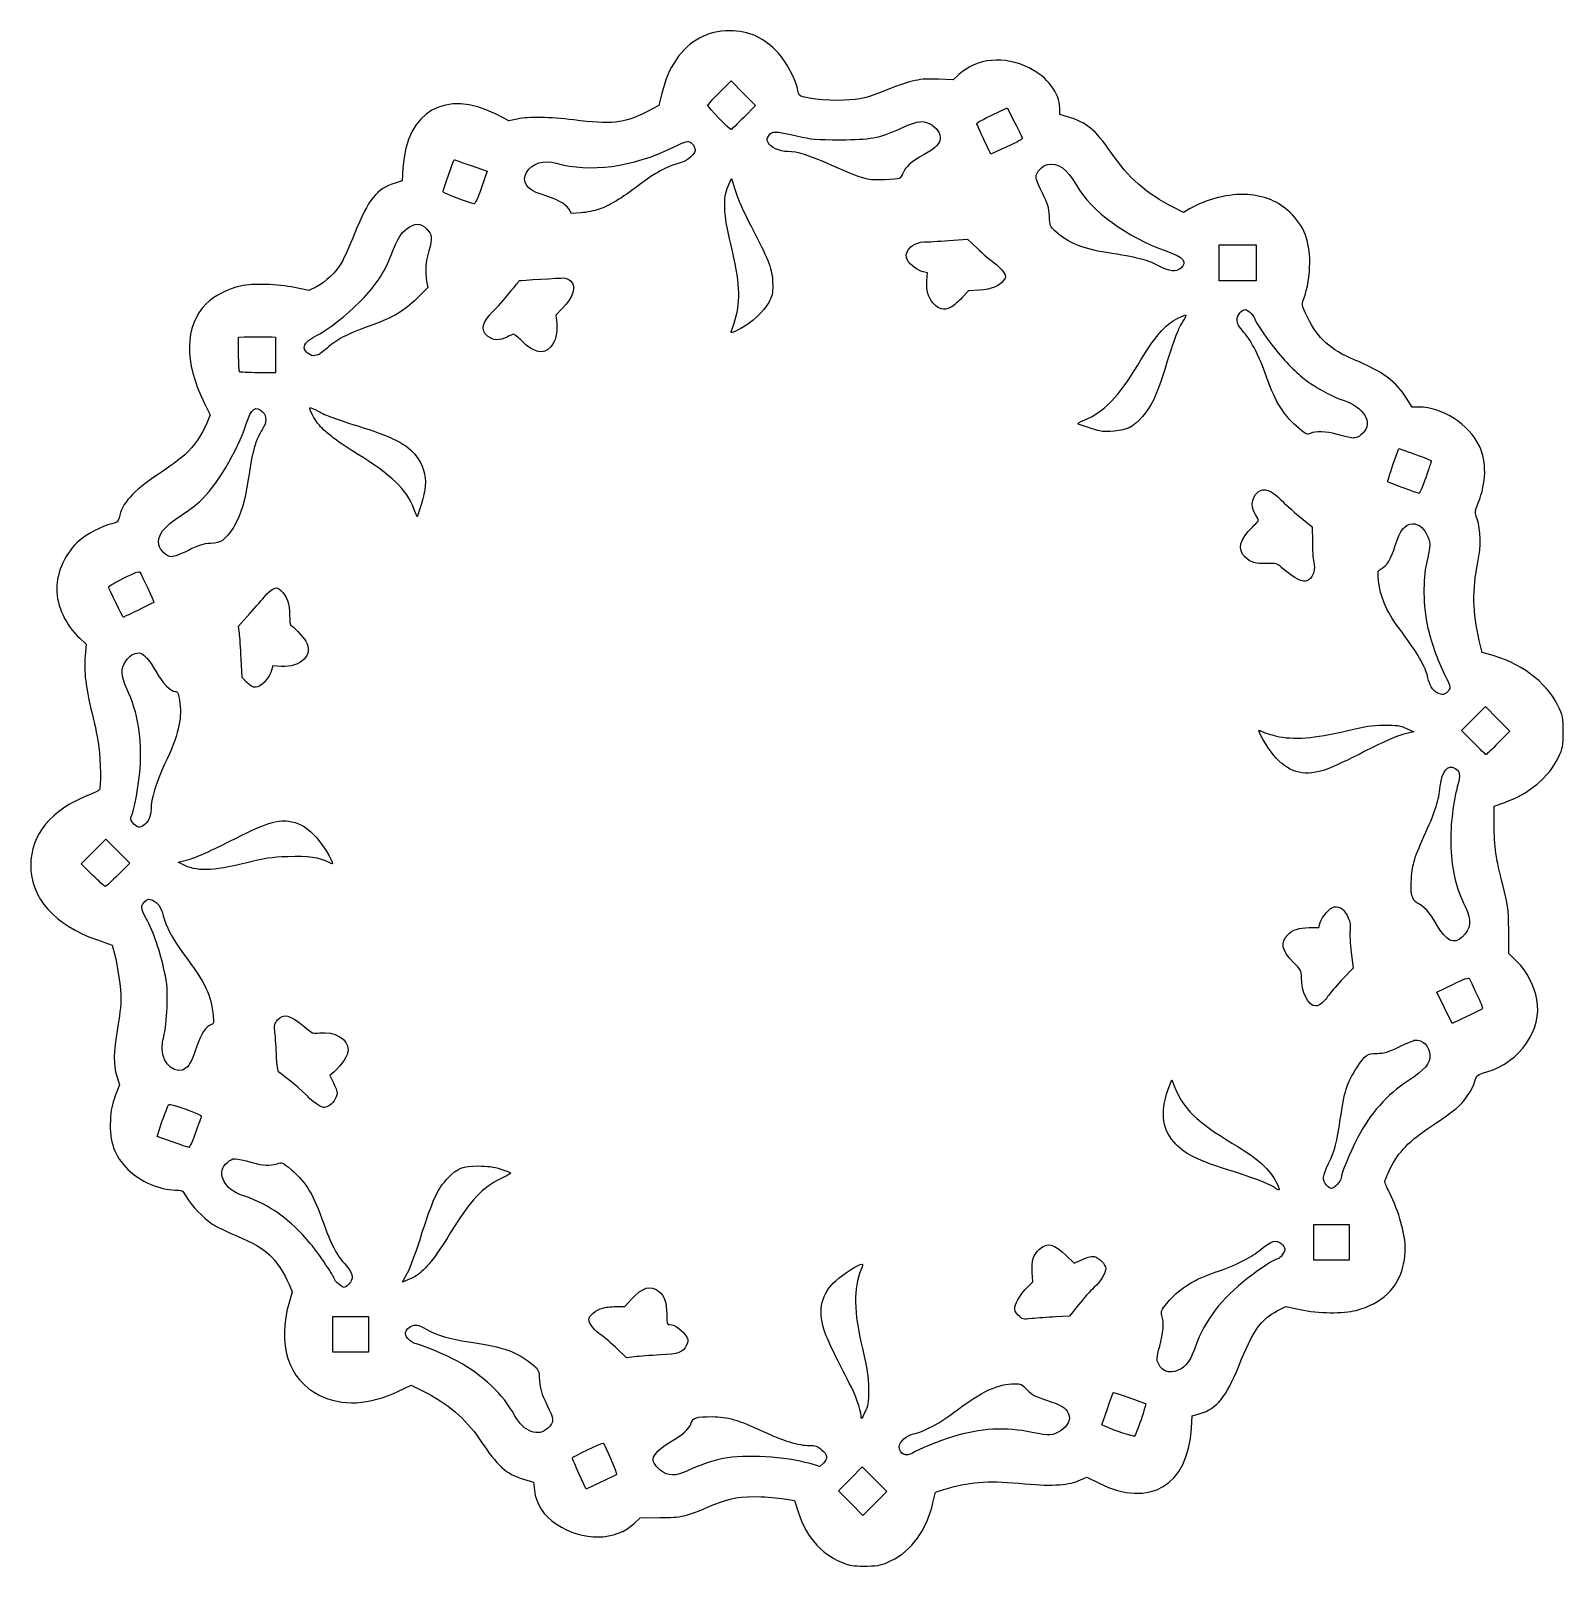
# Model space of a CAD drawing. Header units: centimetres. Extents: x -7.4 to 5.8, y -3 to 10.2.
import ezdxf

# ---------------------------------------------------------------- set-up
doc = ezdxf.new("R2010")
doc.units = ezdxf.units.CM
doc.header["$MEASUREMENT"] = 0
doc.layers.add('Layer 1', color=7, linetype='Continuous')

msp = doc.modelspace()

# ---------------------------------------------------------------- linework, layer by layer
at = {"layer": 'Layer 1', "color": 56}
for points, knots in [([(-0.40567, -3.026), (-0.59537, -2.9633), (-0.7426, -2.80407), (-0.81086, -2.58777), (-0.81086, -2.58777), (-0.81086, -2.58777), (-0.84412, -2.48238), (-0.84412, -2.48238), (-0.84412, -2.48238), (-0.84412, -2.48238), (-0.91492, -2.46906), (-0.91492, -2.46906), (-0.91492, -2.46906), (-0.95385, -2.46174), (-1.05194, -2.45288), (-1.13289, -2.44938), (-1.13289, -2.44938), (-1.30722, -2.44183), (-1.39892, -2.45782), (-1.55379, -2.52279), (-1.55379, -2.52279), (-1.7877, -2.6209), (-1.81749, -2.62792), (-2.00421, -2.62894), (-2.00421, -2.62894), (-2.00421, -2.62894), (-2.17494, -2.62987), (-2.17494, -2.62987), (-2.17494, -2.62987), (-2.17494, -2.62987), (-2.22204, -2.67558), (-2.22204, -2.67558), (-2.22204, -2.67558), (-2.38221, -2.83103), (-2.67073, -2.83547), (-2.89508, -2.68596), (-2.89508, -2.68596), (-3.00571, -2.61222), (-3.06936, -2.51384), (-3.08473, -2.39279), (-3.08473, -2.39279), (-3.08473, -2.39279), (-3.09336, -2.32488), (-3.09336, -2.32488), (-3.09336, -2.32488), (-3.09336, -2.32488), (-3.17689, -2.29831), (-3.17689, -2.29831), (-3.17689, -2.29831), (-3.33587, -2.24775), (-3.39413, -2.1948), (-3.55754, -1.9524), (-3.55754, -1.9524), (-3.67604, -1.77662), (-3.82831, -1.64767), (-4.04897, -1.53625), (-4.04897, -1.53625), (-4.04897, -1.53625), (-4.14504, -1.48775), (-4.14504, -1.48775), (-4.14504, -1.48775), (-4.14504, -1.48775), (-4.25502, -1.54071), (-4.25502, -1.54071), (-4.25502, -1.54071), (-4.5049, -1.66103), (-4.74139, -1.67262), (-4.93741, -1.57416), (-4.93741, -1.57416), (-5.20522, -1.43963), (-5.30183, -1.13633), (-5.19358, -0.76994), (-5.19358, -0.76994), (-5.19358, -0.76994), (-5.16836, -0.68459), (-5.16836, -0.68459), (-5.16836, -0.68459), (-5.16836, -0.68459), (-5.19493, -0.62257), (-5.19493, -0.62257), (-5.19493, -0.62257), (-5.2349, -0.52928), (-5.30727, -0.42014), (-5.36391, -0.36771), (-5.36391, -0.36771), (-5.43066, -0.30594), (-5.49252, -0.27055), (-5.66084, -0.19788), (-5.66084, -0.19788), (-5.73778, -0.16466), (-5.8274, -0.12021), (-5.85999, -0.09909), (-5.85999, -0.09909), (-5.93303, -0.05176), (-6.03945, 0.0598), (-6.0831, 0.13483), (-6.0831, 0.13483), (-6.11557, 0.19064), (-6.11617, 0.19099), (-6.17818, 0.19099), (-6.17818, 0.19099), (-6.30905, 0.19099), (-6.48225, 0.26677), (-6.58332, 0.36825), (-6.58332, 0.36825), (-6.70125, 0.48665), (-6.74355, 0.60359), (-6.73485, 0.78718), (-6.73485, 0.78718), (-6.73029, 0.88356), (-6.72222, 0.92425), (-6.69249, 1.00082), (-6.69249, 1.00082), (-6.69249, 1.00082), (-6.65577, 1.09539), (-6.65577, 1.09539), (-6.65577, 1.09539), (-6.65577, 1.09539), (-6.67902, 1.17034), (-6.67902, 1.17034), (-6.67902, 1.17034), (-6.71011, 1.27056), (-6.70857, 1.37275), (-6.67283, 1.58126), (-6.67283, 1.58126), (-6.65664, 1.6757), (-6.64339, 1.78788), (-6.64339, 1.83054), (-6.64339, 1.83054), (-6.64339, 1.92429), (-6.67131, 2.11976), (-6.69941, 2.22283), (-6.69941, 2.22283), (-6.69941, 2.22283), (-6.71993, 2.29809), (-6.71993, 2.29809), (-6.71993, 2.29809), (-6.71993, 2.29809), (-6.84679, 2.34284), (-6.84679, 2.34284), (-6.84679, 2.34284), (-7.2165, 2.47325), (-7.42052, 2.70237), (-7.42052, 2.98715), (-7.42052, 2.98715), (-7.42052, 3.24567), (-7.24071, 3.46605), (-6.93251, 3.58526), (-6.93251, 3.58526), (-6.88035, 3.60544), (-6.83378, 3.62803), (-6.82902, 3.63547), (-6.82902, 3.63547), (-6.81594, 3.65594), (-6.81839, 3.88336), (-6.833, 4.00367), (-6.833, 4.00367), (-6.8401, 4.06219), (-6.86665, 4.19253), (-6.89199, 4.29332), (-6.89199, 4.29332), (-6.94711, 4.51254), (-6.96401, 4.65374), (-6.95141, 4.78985), (-6.95141, 4.78985), (-6.95141, 4.78985), (-6.94212, 4.89034), (-6.94212, 4.89034), (-6.94212, 4.89034), (-6.94212, 4.89034), (-6.9983, 4.94122), (-6.9983, 4.94122), (-6.9983, 4.94122), (-7.11765, 5.0493), (-7.1968, 5.21758), (-7.1968, 5.36323), (-7.1968, 5.36323), (-7.1968, 5.51088), (-7.11792, 5.67952), (-7.00147, 5.78086), (-7.00147, 5.78086), (-6.93692, 5.83703), (-6.80757, 5.90424), (-6.72354, 5.92526), (-6.72354, 5.92526), (-6.67541, 5.9373), (-6.66724, 5.94388), (-6.66027, 5.97627), (-6.66027, 5.97627), (-6.63279, 6.10394), (-6.54415, 6.20305), (-6.32904, 6.34663), (-6.32904, 6.34663), (-6.2353, 6.40921), (-6.12948, 6.48712), (-6.0939, 6.51977), (-6.0939, 6.51977), (-6.01602, 6.59124), (-5.94445, 6.69419), (-5.90516, 6.79127), (-5.90516, 6.79127), (-5.90516, 6.79127), (-5.87621, 6.86282), (-5.87621, 6.86282), (-5.87621, 6.86282), (-5.87621, 6.86282), (-5.92501, 6.9617), (-5.92501, 6.9617), (-5.92501, 6.9617), (-6.10329, 7.32295), (-6.0981, 7.62565), (-5.91034, 7.81717), (-5.91034, 7.81717), (-5.84555, 7.88326), (-5.72063, 7.9481), (-5.61312, 7.97144), (-5.61312, 7.97144), (-5.5073, 7.99441), (-5.29337, 7.98856), (-5.1493, 7.95876), (-5.1493, 7.95876), (-5.1493, 7.95876), (-5.02693, 7.93344), (-5.02693, 7.93344), (-5.02693, 7.93344), (-5.02693, 7.93344), (-4.9609, 7.96583), (-4.9609, 7.96583), (-4.9609, 7.96583), (-4.88362, 8.00373), (-4.79044, 8.09356), (-4.74247, 8.17638), (-4.74247, 8.17638), (-4.72382, 8.20859), (-4.67546, 8.31635), (-4.63501, 8.41585), (-4.63501, 8.41585), (-4.50827, 8.72757), (-4.44765, 8.80363), (-4.28315, 8.85737), (-4.28315, 8.85737), (-4.28315, 8.85737), (-4.22372, 8.87679), (-4.22372, 8.87679), (-4.22372, 8.87679), (-4.22372, 8.87679), (-4.21636, 8.98868), (-4.21636, 8.98868), (-4.21636, 8.98868), (-4.18428, 9.47665), (-3.84956, 9.66912), (-3.41426, 9.44992), (-3.41426, 9.44992), (-3.41426, 9.44992), (-3.30332, 9.39405), (-3.30332, 9.39405), (-3.30332, 9.39405), (-3.30332, 9.39405), (-3.23366, 9.4086), (-3.23366, 9.4086), (-3.23366, 9.4086), (-3.1306, 9.43012), (-2.95181, 9.42717), (-2.74601, 9.40053), (-2.74601, 9.40053), (-2.42998, 9.35964), (-2.30981, 9.37268), (-2.12329, 9.46811), (-2.12329, 9.46811), (-2.12329, 9.46811), (-2.01276, 9.52467), (-2.01276, 9.52467), (-2.01276, 9.52467), (-2.01276, 9.52467), (-1.9861, 9.63107), (-1.9861, 9.63107), (-1.9861, 9.63107), (-1.9534, 9.76158), (-1.92468, 9.8294), (-1.86426, 9.91872), (-1.86426, 9.91872), (-1.75374, 10.08213), (-1.59391, 10.16898), (-1.40371, 10.16898), (-1.40371, 10.16898), (-1.23934, 10.16898), (-1.10131, 10.10531), (-0.98251, 9.97467), (-0.98251, 9.97467), (-0.91803, 9.90378), (-0.83424, 9.74683), (-0.82075, 9.67168), (-0.82075, 9.67168), (-0.81658, 9.6485), (-0.80941, 9.62342), (-0.80481, 9.61595), (-0.80481, 9.61595), (-0.78832, 9.58916), (-0.57074, 9.56324), (-0.42053, 9.57017), (-0.42053, 9.57017), (-0.26717, 9.57725), (-0.22756, 9.58705), (-0.03197, 9.66631), (-0.03197, 9.66631), (0.15684, 9.74283), (0.23641, 9.75888), (0.39192, 9.7518), (0.39192, 9.7518), (0.39192, 9.7518), (0.52144, 9.7459), (0.52144, 9.7459), (0.52144, 9.7459), (0.52144, 9.7459), (0.57042, 9.79119), (0.57042, 9.79119), (0.57042, 9.79119), (0.72514, 9.93425), (0.95974, 9.9565), (1.17469, 9.84848), (1.17469, 9.84848), (1.33313, 9.76886), (1.43627, 9.63463), (1.43876, 9.50482), (1.43876, 9.50482), (1.43876, 9.50482), (1.43985, 9.44794), (1.43985, 9.44794), (1.43985, 9.44794), (1.43985, 9.44794), (1.50411, 9.42911), (1.50411, 9.42911), (1.50411, 9.42911), (1.66578, 9.38172), (1.74731, 9.31498), (1.8772, 9.12368), (1.8772, 9.12368), (2.02663, 8.90361), (2.18569, 8.76352), (2.41579, 8.64934), (2.41579, 8.64934), (2.41579, 8.64934), (2.50421, 8.60546), (2.50421, 8.60546), (2.50421, 8.60546), (2.50421, 8.60546), (2.55487, 8.63487), (2.55487, 8.63487), (2.55487, 8.63487), (2.70211, 8.72032), (2.8996, 8.76924), (3.05297, 8.75825), (3.05297, 8.75825), (3.20726, 8.74719), (3.32048, 8.69999), (3.42049, 8.60502), (3.42049, 8.60502), (3.53971, 8.49181), (3.59025, 8.36333), (3.59025, 8.17346), (3.59025, 8.17346), (3.59025, 8.06037), (3.57286, 7.956), (3.53736, 7.85598), (3.53736, 7.85598), (3.52007, 7.80726), (3.5203, 7.80624), (3.57114, 7.70229), (3.57114, 7.70229), (3.66074, 7.51906), (3.76809, 7.42144), (3.97298, 7.33684), (3.97298, 7.33684), (4.21634, 7.23635), (4.33318, 7.15065), (4.42428, 7.00582), (4.42428, 7.00582), (4.42428, 7.00582), (4.47217, 6.92968), (4.47217, 6.92968), (4.47217, 6.92968), (4.47217, 6.92968), (4.52839, 6.92968), (4.52839, 6.92968), (4.52839, 6.92968), (4.73311, 6.92968), (4.96252, 6.78149), (5.0507, 6.59229), (5.0507, 6.59229), (5.11449, 6.45543), (5.11113, 6.28043), (5.04136, 6.10532), (5.04136, 6.10532), (5.01101, 6.02915), (5.01092, 6.02792), (5.03077, 5.96776), (5.03077, 5.96776), (5.06388, 5.86746), (5.06615, 5.73572), (5.03722, 5.59377), (5.03722, 5.59377), (4.98915, 5.35783), (4.99266, 5.16254), (5.04933, 4.92015), (5.04933, 4.92015), (5.04933, 4.92015), (5.0737, 4.81595), (5.0737, 4.81595), (5.0737, 4.81595), (5.0737, 4.81595), (5.12893, 4.80205), (5.12893, 4.80205), (5.12893, 4.80205), (5.39493, 4.73509), (5.62396, 4.56734), (5.72279, 4.36708), (5.72279, 4.36708), (5.77265, 4.26605), (5.7729, 4.26489), (5.7729, 4.13461), (5.7729, 4.13461), (5.7729, 4.00764), (5.77156, 4.00085), (5.72865, 3.91062), (5.72865, 3.91062), (5.64976, 3.74474), (5.47824, 3.60166), (5.26957, 3.52766), (5.26957, 3.52766), (5.26957, 3.52766), (5.17834, 3.49531), (5.17834, 3.49531), (5.17834, 3.49531), (5.17834, 3.49531), (5.17831, 3.33952), (5.17831, 3.33952), (5.17831, 3.33952), (5.17827, 3.14214), (5.19166, 3.04704), (5.25185, 2.81712), (5.25185, 2.81712), (5.29853, 2.6388), (5.30032, 2.62515), (5.30275, 2.42963), (5.30275, 2.42963), (5.30275, 2.42963), (5.30526, 2.22697), (5.30526, 2.22697), (5.30526, 2.22697), (5.30526, 2.22697), (5.37591, 2.15604), (5.37591, 2.15604), (5.37591, 2.15604), (5.46081, 2.07079), (5.52691, 1.94461), (5.54635, 1.83066), (5.54635, 1.83066), (5.5912, 1.5678), (5.40328, 1.2962), (5.11515, 1.20743), (5.11515, 1.20743), (5.02762, 1.18047), (5.02717, 1.18012), (5.01246, 1.12736), (5.01246, 1.12736), (4.99239, 1.05537), (4.91814, 0.94681), (4.85099, 0.89126), (4.85099, 0.89126), (4.82053, 0.86606), (4.72672, 0.8), (4.64253, 0.74445), (4.64253, 0.74445), (4.44984, 0.61731), (4.3511, 0.51604), (4.28389, 0.37661), (4.28389, 0.37661), (4.25772, 0.32234), (4.23632, 0.27154), (4.23632, 0.26372), (4.23632, 0.26372), (4.23632, 0.25591), (4.25419, 0.21373), (4.27605, 0.17001), (4.27605, 0.17001), (4.35879, 0.00444), (4.41313, -0.19088), (4.41276, -0.32136), (4.41276, -0.32136), (4.41266, -0.35493), (4.40458, -0.41651), (4.39479, -0.45821), (4.39479, -0.45821), (4.34819, -0.65671), (4.21277, -0.78579), (3.98905, -0.84497), (3.98905, -0.84497), (3.87898, -0.87409), (3.66533, -0.87107), (3.50723, -0.83817), (3.50723, -0.83817), (3.50723, -0.83817), (3.38454, -0.81264), (3.38454, -0.81264), (3.38454, -0.81264), (3.38454, -0.81264), (3.31093, -0.84902), (3.31093, -0.84902), (3.31093, -0.84902), (3.17321, -0.9171), (3.09946, -1.02266), (2.97855, -1.32481), (2.97855, -1.32481), (2.87216, -1.59069), (2.79103, -1.6903), (2.64589, -1.73325), (2.64589, -1.73325), (2.64589, -1.73325), (2.57926, -1.75297), (2.57926, -1.75297), (2.57926, -1.75297), (2.57926, -1.75297), (2.57243, -1.85977), (2.57243, -1.85977), (2.57243, -1.85977), (2.54086, -2.35349), (2.21532, -2.5474), (1.77733, -2.33337), (1.77733, -2.33337), (1.77733, -2.33337), (1.67165, -2.28172), (1.67165, -2.28172), (1.67165, -2.28172), (1.67165, -2.28172), (1.59696, -2.31216), (1.59696, -2.31216), (1.59696, -2.31216), (1.4963, -2.35319), (1.35724, -2.35897), (1.08687, -2.33338), (1.08687, -2.33338), (0.8126, -2.30742), (0.65382, -2.32051), (0.44057, -2.38664), (0.44057, -2.38664), (0.44057, -2.38664), (0.36741, -2.40933), (0.36741, -2.40933), (0.36741, -2.40933), (0.36741, -2.40933), (0.34653, -2.50124), (0.34653, -2.50124), (0.34653, -2.50124), (0.29417, -2.73173), (0.16124, -2.91608), (-0.01229, -2.99888), (-0.01229, -2.99888), (-0.09493, -3.03831), (-0.11263, -3.04225), (-0.22036, -3.04515), (-0.22036, -3.04515), (-0.31066, -3.04758), (-0.35386, -3.04312), (-0.40567, -3.026)], [0, 0, 0, 0, 0.00704225, 0.00704225, 0.00704225, 0.00704225, 0.01408451, 0.01408451, 0.01408451, 0.01408451, 0.02112676, 0.02112676, 0.02112676, 0.02112676, 0.02816901, 0.02816901, 0.02816901, 0.02816901, 0.03521127, 0.03521127, 0.03521127, 0.03521127, 0.04225352, 0.04225352, 0.04225352, 0.04225352, 0.04929577, 0.04929577, 0.04929577, 0.04929577, 0.05633803, 0.05633803, 0.05633803, 0.05633803, 0.06338028, 0.06338028, 0.06338028, 0.06338028, 0.07042254, 0.07042254, 0.07042254, 0.07042254, 0.07746479, 0.07746479, 0.07746479, 0.07746479, 0.08450704, 0.08450704, 0.08450704, 0.08450704, 0.0915493, 0.0915493, 0.0915493, 0.0915493, 0.09859155, 0.09859155, 0.09859155, 0.09859155, 0.1056338, 0.1056338, 0.1056338, 0.1056338, 0.11267606, 0.11267606, 0.11267606, 0.11267606, 0.11971831, 0.11971831, 0.11971831, 0.11971831, 0.12676056, 0.12676056, 0.12676056, 0.12676056, 0.13380282, 0.13380282, 0.13380282, 0.13380282, 0.14084507, 0.14084507, 0.14084507, 0.14084507, 0.14788732, 0.14788732, 0.14788732, 0.14788732, 0.15492958, 0.15492958, 0.15492958, 0.15492958, 0.16197183, 0.16197183, 0.16197183, 0.16197183, 0.16901408, 0.16901408, 0.16901408, 0.16901408, 0.17605634, 0.17605634, 0.17605634, 0.17605634, 0.18309859, 0.18309859, 0.18309859, 0.18309859, 0.19014085, 0.19014085, 0.19014085, 0.19014085, 0.1971831, 0.1971831, 0.1971831, 0.1971831, 0.20422535, 0.20422535, 0.20422535, 0.20422535, 0.21126761, 0.21126761, 0.21126761, 0.21126761, 0.21830986, 0.21830986, 0.21830986, 0.21830986, 0.22535211, 0.22535211, 0.22535211, 0.22535211, 0.23239437, 0.23239437, 0.23239437, 0.23239437, 0.23943662, 0.23943662, 0.23943662, 0.23943662, 0.24647887, 0.24647887, 0.24647887, 0.24647887, 0.25352113, 0.25352113, 0.25352113, 0.25352113, 0.26056338, 0.26056338, 0.26056338, 0.26056338, 0.26760563, 0.26760563, 0.26760563, 0.26760563, 0.27464789, 0.27464789, 0.27464789, 0.27464789, 0.28169014, 0.28169014, 0.28169014, 0.28169014, 0.28873239, 0.28873239, 0.28873239, 0.28873239, 0.29577465, 0.29577465, 0.29577465, 0.29577465, 0.3028169, 0.3028169, 0.3028169, 0.3028169, 0.30985915, 0.30985915, 0.30985915, 0.30985915, 0.31690141, 0.31690141, 0.31690141, 0.31690141, 0.32394366, 0.32394366, 0.32394366, 0.32394366, 0.33098592, 0.33098592, 0.33098592, 0.33098592, 0.33802817, 0.33802817, 0.33802817, 0.33802817, 0.34507042, 0.34507042, 0.34507042, 0.34507042, 0.35211268, 0.35211268, 0.35211268, 0.35211268, 0.35915493, 0.35915493, 0.35915493, 0.35915493, 0.36619718, 0.36619718, 0.36619718, 0.36619718, 0.37323944, 0.37323944, 0.37323944, 0.37323944, 0.38028169, 0.38028169, 0.38028169, 0.38028169, 0.38732394, 0.38732394, 0.38732394, 0.38732394, 0.3943662, 0.3943662, 0.3943662, 0.3943662, 0.40140845, 0.40140845, 0.40140845, 0.40140845, 0.4084507, 0.4084507, 0.4084507, 0.4084507, 0.41549296, 0.41549296, 0.41549296, 0.41549296, 0.42253521, 0.42253521, 0.42253521, 0.42253521, 0.42957746, 0.42957746, 0.42957746, 0.42957746, 0.43661972, 0.43661972, 0.43661972, 0.43661972, 0.44366197, 0.44366197, 0.44366197, 0.44366197, 0.45070423, 0.45070423, 0.45070423, 0.45070423, 0.45774648, 0.45774648, 0.45774648, 0.45774648, 0.46478873, 0.46478873, 0.46478873, 0.46478873, 0.47183099, 0.47183099, 0.47183099, 0.47183099, 0.47887324, 0.47887324, 0.47887324, 0.47887324, 0.48591549, 0.48591549, 0.48591549, 0.48591549, 0.49295775, 0.49295775, 0.49295775, 0.49295775, 0.5, 0.5, 0.5, 0.5, 0.50704225, 0.50704225, 0.50704225, 0.50704225, 0.51408451, 0.51408451, 0.51408451, 0.51408451, 0.52112676, 0.52112676, 0.52112676, 0.52112676, 0.52816901, 0.52816901, 0.52816901, 0.52816901, 0.53521127, 0.53521127, 0.53521127, 0.53521127, 0.54225352, 0.54225352, 0.54225352, 0.54225352, 0.54929577, 0.54929577, 0.54929577, 0.54929577, 0.55633803, 0.55633803, 0.55633803, 0.55633803, 0.56338028, 0.56338028, 0.56338028, 0.56338028, 0.57042254, 0.57042254, 0.57042254, 0.57042254, 0.57746479, 0.57746479, 0.57746479, 0.57746479, 0.58450704, 0.58450704, 0.58450704, 0.58450704, 0.5915493, 0.5915493, 0.5915493, 0.5915493, 0.59859155, 0.59859155, 0.59859155, 0.59859155, 0.6056338, 0.6056338, 0.6056338, 0.6056338, 0.61267606, 0.61267606, 0.61267606, 0.61267606, 0.61971831, 0.61971831, 0.61971831, 0.61971831, 0.62676056, 0.62676056, 0.62676056, 0.62676056, 0.63380282, 0.63380282, 0.63380282, 0.63380282, 0.64084507, 0.64084507, 0.64084507, 0.64084507, 0.64788732, 0.64788732, 0.64788732, 0.64788732, 0.65492958, 0.65492958, 0.65492958, 0.65492958, 0.66197183, 0.66197183, 0.66197183, 0.66197183, 0.66901408, 0.66901408, 0.66901408, 0.66901408, 0.67605634, 0.67605634, 0.67605634, 0.67605634, 0.68309859, 0.68309859, 0.68309859, 0.68309859, 0.69014085, 0.69014085, 0.69014085, 0.69014085, 0.6971831, 0.6971831, 0.6971831, 0.6971831, 0.70422535, 0.70422535, 0.70422535, 0.70422535, 0.71126761, 0.71126761, 0.71126761, 0.71126761, 0.71830986, 0.71830986, 0.71830986, 0.71830986, 0.72535211, 0.72535211, 0.72535211, 0.72535211, 0.73239437, 0.73239437, 0.73239437, 0.73239437, 0.73943662, 0.73943662, 0.73943662, 0.73943662, 0.74647887, 0.74647887, 0.74647887, 0.74647887, 0.75352113, 0.75352113, 0.75352113, 0.75352113, 0.76056338, 0.76056338, 0.76056338, 0.76056338, 0.76760563, 0.76760563, 0.76760563, 0.76760563, 0.77464789, 0.77464789, 0.77464789, 0.77464789, 0.78169014, 0.78169014, 0.78169014, 0.78169014, 0.78873239, 0.78873239, 0.78873239, 0.78873239, 0.79577465, 0.79577465, 0.79577465, 0.79577465, 0.8028169, 0.8028169, 0.8028169, 0.8028169, 0.80985915, 0.80985915, 0.80985915, 0.80985915, 0.81690141, 0.81690141, 0.81690141, 0.81690141, 0.82394366, 0.82394366, 0.82394366, 0.82394366, 0.83098592, 0.83098592, 0.83098592, 0.83098592, 0.83802817, 0.83802817, 0.83802817, 0.83802817, 0.84507042, 0.84507042, 0.84507042, 0.84507042, 0.85211268, 0.85211268, 0.85211268, 0.85211268, 0.85915493, 0.85915493, 0.85915493, 0.85915493, 0.86619718, 0.86619718, 0.86619718, 0.86619718, 0.87323944, 0.87323944, 0.87323944, 0.87323944, 0.88028169, 0.88028169, 0.88028169, 0.88028169, 0.88732394, 0.88732394, 0.88732394, 0.88732394, 0.8943662, 0.8943662, 0.8943662, 0.8943662, 0.90140845, 0.90140845, 0.90140845, 0.90140845, 0.9084507, 0.9084507, 0.9084507, 0.9084507, 0.91549296, 0.91549296, 0.91549296, 0.91549296, 0.92253521, 0.92253521, 0.92253521, 0.92253521, 0.92957746, 0.92957746, 0.92957746, 0.92957746, 0.93661972, 0.93661972, 0.93661972, 0.93661972, 0.94366197, 0.94366197, 0.94366197, 0.94366197, 0.95070423, 0.95070423, 0.95070423, 0.95070423, 0.95774648, 0.95774648, 0.95774648, 0.95774648, 0.96478873, 0.96478873, 0.96478873, 0.96478873, 0.97183099, 0.97183099, 0.97183099, 0.97183099, 0.97887324, 0.97887324, 0.97887324, 0.97887324, 0.98591549, 0.98591549, 0.98591549, 0.98591549, 1, 1, 1, 1]), ([(-1.28277, 9.42146), (-1.28277, 9.42146), (-1.17998, 9.52515), (-1.17998, 9.52515), (-1.17998, 9.52515), (-1.17998, 9.52515), (-1.28595, 9.63105), (-1.28595, 9.63105), (-1.28595, 9.63105), (-1.28595, 9.63105), (-1.39192, 9.73696), (-1.39192, 9.73696), (-1.39192, 9.73696), (-1.39192, 9.73696), (-1.49201, 9.63699), (-1.49201, 9.63699), (-1.49201, 9.63699), (-1.54706, 9.582), (-1.5921, 9.53169), (-1.5921, 9.52518), (-1.5921, 9.52518), (-1.5921, 9.51311), (-1.40359, 9.31778), (-1.39195, 9.31778), (-1.39195, 9.31778), (-1.38843, 9.31778), (-1.3393, 9.36444), (-1.28277, 9.42146)], [0, 0, 0, 0, 0.125, 0.125, 0.125, 0.125, 0.25, 0.25, 0.25, 0.25, 0.375, 0.375, 0.375, 0.375, 0.5, 0.5, 0.5, 0.5, 0.625, 0.625, 0.625, 0.625, 0.75, 0.75, 0.75, 0.75, 1, 1, 1, 1]), ([(0.05707, 8.89718), (0.06718, 8.90138), (0.08196, 8.92289), (0.08992, 8.94498), (0.08992, 8.94498), (0.10853, 8.99665), (0.15961, 9.04109), (0.27095, 9.10244), (0.27095, 9.10244), (0.37248, 9.15839), (0.4096, 9.19829), (0.40952, 9.25139), (0.40952, 9.25139), (0.40945, 9.29989), (0.35354, 9.35972), (0.29061, 9.37865), (0.29061, 9.37865), (0.23417, 9.39563), (0.20248, 9.38822), (0.06115, 9.32495), (0.06115, 9.32495), (-0.11869, 9.24445), (-0.19175, 9.23097), (-0.44997, 9.23064), (-0.44997, 9.23064), (-0.65934, 9.23038), (-0.69254, 9.23328), (-0.82675, 9.26352), (-0.82675, 9.26352), (-1.01926, 9.30691), (-1.03618, 9.30735), (-1.06444, 9.26966), (-1.06444, 9.26966), (-1.08389, 9.24373), (-1.08513, 9.23467), (-1.07292, 9.20777), (-1.07292, 9.20777), (-1.05383, 9.16571), (-0.97478, 9.12862), (-0.90421, 9.12862), (-0.90421, 9.12862), (-0.81773, 9.12862), (-0.72696, 9.10031), (-0.53014, 9.01194), (-0.53014, 9.01194), (-0.35805, 8.93467), (-0.26724, 8.90024), (-0.2027, 8.88779), (-0.2027, 8.88779), (-0.16384, 8.88029), (0.0336, 8.88743), (0.05707, 8.89718)], [0, 0, 0, 0, 0.07142857, 0.07142857, 0.07142857, 0.07142857, 0.14285714, 0.14285714, 0.14285714, 0.14285714, 0.21428571, 0.21428571, 0.21428571, 0.21428571, 0.28571429, 0.28571429, 0.28571429, 0.28571429, 0.35714286, 0.35714286, 0.35714286, 0.35714286, 0.42857143, 0.42857143, 0.42857143, 0.42857143, 0.5, 0.5, 0.5, 0.5, 0.57142857, 0.57142857, 0.57142857, 0.57142857, 0.64285714, 0.64285714, 0.64285714, 0.64285714, 0.71428571, 0.71428571, 0.71428571, 0.71428571, 0.78571429, 0.78571429, 0.78571429, 0.78571429, 0.85714286, 0.85714286, 0.85714286, 0.85714286, 1, 1, 1, 1]), ([(1.06789, 9.21083), (1.09438, 9.2244), (1.11605, 9.23814), (1.11605, 9.24137), (1.11605, 9.24137), (1.11605, 9.2446), (1.08696, 9.30548), (1.05141, 9.37666), (1.05141, 9.37666), (1.05141, 9.37666), (0.98677, 9.50607), (0.98677, 9.50607), (0.98677, 9.50607), (0.98677, 9.50607), (0.85418, 9.44309), (0.85418, 9.44309), (0.85418, 9.44309), (0.78127, 9.40845), (0.72257, 9.37539), (0.72374, 9.36963), (0.72374, 9.36963), (0.72492, 9.36387), (0.75254, 9.30218), (0.78511, 9.23254), (0.78511, 9.23254), (0.78511, 9.23254), (0.84434, 9.10591), (0.84434, 9.10591), (0.84434, 9.10591), (0.84434, 9.10591), (0.93204, 9.14604), (0.93204, 9.14604), (0.93204, 9.14604), (0.98027, 9.16811), (1.0414, 9.19726), (1.06789, 9.21083)], [0, 0, 0, 0, 0.1, 0.1, 0.1, 0.1, 0.2, 0.2, 0.2, 0.2, 0.3, 0.3, 0.3, 0.3, 0.4, 0.4, 0.4, 0.4, 0.5, 0.5, 0.5, 0.5, 0.6, 0.6, 0.6, 0.6, 0.7, 0.7, 0.7, 0.7, 0.8, 0.8, 0.8, 0.8, 1, 1, 1, 1]), ([(-2.52829, 8.63204), (-2.43792, 8.66327), (-2.33439, 8.72576), (-2.18705, 8.83802), (-2.18705, 8.83802), (-2.05024, 8.94225), (-1.94391, 9.00103), (-1.84599, 9.02655), (-1.84599, 9.02655), (-1.75682, 9.0498), (-1.69081, 9.10977), (-1.70257, 9.15685), (-1.70257, 9.15685), (-1.70678, 9.17367), (-1.72287, 9.19576), (-1.73834, 9.20593), (-1.73834, 9.20593), (-1.76504, 9.2235), (-1.77256, 9.22148), (-1.88827, 9.16566), (-1.88827, 9.16566), (-2.24509, 8.99352), (-2.60447, 8.94525), (-2.89762, 9.03009), (-2.89762, 9.03009), (-3.00316, 9.06064), (-3.10495, 9.02848), (-3.15111, 8.95), (-3.15111, 8.95), (-3.19807, 8.8702), (-3.15163, 8.80029), (-3.02585, 8.76144), (-3.02585, 8.76144), (-2.89119, 8.71985), (-2.8175, 8.68053), (-2.78901, 8.63507), (-2.78901, 8.63507), (-2.78901, 8.63507), (-2.76367, 8.59463), (-2.76367, 8.59463), (-2.76367, 8.59463), (-2.76367, 8.59463), (-2.68125, 8.60115), (-2.68125, 8.60115), (-2.68125, 8.60115), (-2.63592, 8.60473), (-2.56709, 8.61863), (-2.52829, 8.63204)], [0, 0, 0, 0, 0.07692308, 0.07692308, 0.07692308, 0.07692308, 0.15384615, 0.15384615, 0.15384615, 0.15384615, 0.23076923, 0.23076923, 0.23076923, 0.23076923, 0.30769231, 0.30769231, 0.30769231, 0.30769231, 0.38461538, 0.38461538, 0.38461538, 0.38461538, 0.46153846, 0.46153846, 0.46153846, 0.46153846, 0.53846154, 0.53846154, 0.53846154, 0.53846154, 0.61538462, 0.61538462, 0.61538462, 0.61538462, 0.69230769, 0.69230769, 0.69230769, 0.69230769, 0.76923077, 0.76923077, 0.76923077, 0.76923077, 0.84615385, 0.84615385, 0.84615385, 0.84615385, 1, 1, 1, 1]), ([(-3.53964, 8.81915), (-3.53964, 8.81915), (-3.49139, 8.95871), (-3.49139, 8.95871), (-3.49139, 8.95871), (-3.49139, 8.95871), (-3.62975, 9.0082), (-3.62975, 9.0082), (-3.62975, 9.0082), (-3.70584, 9.03542), (-3.77083, 9.05769), (-3.77416, 9.05769), (-3.77416, 9.05769), (-3.78034, 9.05769), (-3.87003, 8.80007), (-3.87032, 8.7815), (-3.87032, 8.7815), (-3.87049, 8.77097), (-3.63691, 8.68174), (-3.60555, 8.68036), (-3.60555, 8.68036), (-3.59336, 8.67982), (-3.57296, 8.72279), (-3.53964, 8.81915)], [0, 0, 0, 0, 0.14285714, 0.14285714, 0.14285714, 0.14285714, 0.28571429, 0.28571429, 0.28571429, 0.28571429, 0.42857143, 0.42857143, 0.42857143, 0.42857143, 0.57142857, 0.57142857, 0.57142857, 0.57142857, 0.71428571, 0.71428571, 0.71428571, 0.71428571, 1, 1, 1, 1]), ([(2.47968, 8.12419), (2.53784, 8.17859), (2.50422, 8.22011), (2.36088, 8.27088), (2.36088, 8.27088), (2.00955, 8.39532), (1.71133, 8.61286), (1.58115, 8.83967), (1.58115, 8.83967), (1.49963, 8.98171), (1.42604, 9.03445), (1.33367, 9.01705), (1.33367, 9.01705), (1.28691, 9.00824), (1.2338, 8.95066), (1.2338, 8.90877), (1.2338, 8.90877), (1.2338, 8.89288), (1.25845, 8.83078), (1.28858, 8.77076), (1.28858, 8.77076), (1.33554, 8.67722), (1.34415, 8.64899), (1.34885, 8.57298), (1.34885, 8.57298), (1.35404, 8.48893), (1.35656, 8.48229), (1.39709, 8.44563), (1.39709, 8.44563), (1.51002, 8.3435), (1.63444, 8.29116), (1.84019, 8.25925), (1.84019, 8.25925), (2.10838, 8.21765), (2.19055, 8.19717), (2.28174, 8.1492), (2.28174, 8.1492), (2.38355, 8.09563), (2.44135, 8.08833), (2.47968, 8.12419)], [0, 0, 0, 0, 0.09090909, 0.09090909, 0.09090909, 0.09090909, 0.18181818, 0.18181818, 0.18181818, 0.18181818, 0.27272727, 0.27272727, 0.27272727, 0.27272727, 0.36363636, 0.36363636, 0.36363636, 0.36363636, 0.45454545, 0.45454545, 0.45454545, 0.45454545, 0.54545455, 0.54545455, 0.54545455, 0.54545455, 0.63636364, 0.63636364, 0.63636364, 0.63636364, 0.72727273, 0.72727273, 0.72727273, 0.72727273, 0.81818182, 0.81818182, 0.81818182, 0.81818182, 1, 1, 1, 1]), ([(-1.30728, 7.60651), (-1.21267, 7.65615), (-1.1115, 7.75055), (-1.06757, 7.83019), (-1.06757, 7.83019), (-1.03766, 7.88441), (-1.03284, 7.90556), (-1.03301, 7.98186), (-1.03301, 7.98186), (-1.03326, 8.09683), (-1.05721, 8.16891), (-1.16634, 8.38315), (-1.16634, 8.38315), (-1.31704, 8.679), (-1.32425, 8.69469), (-1.3563, 8.79634), (-1.3563, 8.79634), (-1.3563, 8.79634), (-1.38758, 8.89558), (-1.38758, 8.89558), (-1.38758, 8.89558), (-1.38758, 8.89558), (-1.41625, 8.83181), (-1.41625, 8.83181), (-1.41625, 8.83181), (-1.46213, 8.72975), (-1.45586, 8.58572), (-1.3944, 8.33039), (-1.3944, 8.33039), (-1.31499, 8.00042), (-1.3064, 7.85523), (-1.35606, 7.68222), (-1.35606, 7.68222), (-1.36755, 7.6422), (-1.38089, 7.60015), (-1.3857, 7.58877), (-1.3857, 7.58877), (-1.39752, 7.56084), (-1.39188, 7.56211), (-1.30728, 7.60651)], [0, 0, 0, 0, 0.09090909, 0.09090909, 0.09090909, 0.09090909, 0.18181818, 0.18181818, 0.18181818, 0.18181818, 0.27272727, 0.27272727, 0.27272727, 0.27272727, 0.36363636, 0.36363636, 0.36363636, 0.36363636, 0.45454545, 0.45454545, 0.45454545, 0.45454545, 0.54545455, 0.54545455, 0.54545455, 0.54545455, 0.63636364, 0.63636364, 0.63636364, 0.63636364, 0.72727273, 0.72727273, 0.72727273, 0.72727273, 0.81818182, 0.81818182, 0.81818182, 0.81818182, 1, 1, 1, 1]), ([(-4.94785, 7.37893), (-4.94242, 7.37893), (-4.90709, 7.40545), (-4.86933, 7.43787), (-4.86933, 7.43787), (-4.7803, 7.51431), (-4.70763, 7.55215), (-4.50631, 7.62685), (-4.50631, 7.62685), (-4.28567, 7.70873), (-4.20677, 7.7546), (-4.09579, 7.86551), (-4.09579, 7.86551), (-4.09579, 7.86551), (-4.00319, 7.95806), (-4.00319, 7.95806), (-4.00319, 7.95806), (-4.00319, 7.95806), (-4.01272, 8.01429), (-4.01272, 8.01429), (-4.01272, 8.01429), (-4.0264, 8.095), (-4.02012, 8.18021), (-3.99364, 8.27316), (-3.99364, 8.27316), (-3.96093, 8.388), (-3.9633, 8.41436), (-4.0106, 8.46185), (-4.0106, 8.46185), (-4.06442, 8.51588), (-4.11506, 8.5164), (-4.18312, 8.46362), (-4.18312, 8.46362), (-4.23901, 8.42028), (-4.25887, 8.38681), (-4.31699, 8.23813), (-4.31699, 8.23813), (-4.37481, 8.0902), (-4.45445, 7.96872), (-4.5706, 7.85125), (-4.5706, 7.85125), (-4.69939, 7.721), (-4.86325, 7.59377), (-4.97559, 7.53681), (-4.97559, 7.53681), (-5.03051, 7.50895), (-5.0656, 7.47267), (-5.0656, 7.44372), (-5.0656, 7.44372), (-5.0656, 7.40502), (-5.00943, 7.36252), (-4.97339, 7.37395), (-4.97339, 7.37395), (-4.96476, 7.37669), (-4.95327, 7.37893), (-4.94785, 7.37893)], [0, 0, 0, 0, 0.06666667, 0.06666667, 0.06666667, 0.06666667, 0.13333333, 0.13333333, 0.13333333, 0.13333333, 0.2, 0.2, 0.2, 0.2, 0.26666667, 0.26666667, 0.26666667, 0.26666667, 0.33333333, 0.33333333, 0.33333333, 0.33333333, 0.4, 0.4, 0.4, 0.4, 0.46666667, 0.46666667, 0.46666667, 0.46666667, 0.53333333, 0.53333333, 0.53333333, 0.53333333, 0.6, 0.6, 0.6, 0.6, 0.66666667, 0.66666667, 0.66666667, 0.66666667, 0.73333333, 0.73333333, 0.73333333, 0.73333333, 0.8, 0.8, 0.8, 0.8, 0.86666667, 0.86666667, 0.86666667, 0.86666667, 1, 1, 1, 1]), ([(0.49913, 7.78818), (0.5212, 7.79869), (0.56464, 7.83519), (0.59567, 7.86928), (0.59567, 7.86928), (0.59567, 7.86928), (0.65209, 7.93126), (0.65209, 7.93126), (0.65209, 7.93126), (0.65209, 7.93126), (0.74634, 7.93674), (0.74634, 7.93674), (0.74634, 7.93674), (0.8518, 7.94287), (0.91859, 7.9693), (0.95496, 8.0193), (0.95496, 8.0193), (0.97775, 8.05064), (0.97774, 8.05107), (0.95327, 8.09083), (0.95327, 8.09083), (0.93972, 8.11283), (0.90325, 8.14914), (0.87222, 8.17151), (0.87222, 8.17151), (0.84119, 8.19388), (0.77732, 8.24888), (0.73029, 8.29374), (0.73029, 8.29374), (0.73029, 8.29374), (0.64477, 8.37529), (0.64477, 8.37529), (0.64477, 8.37529), (0.64477, 8.37529), (0.48302, 8.36325), (0.48302, 8.36325), (0.48302, 8.36325), (0.39406, 8.35663), (0.29883, 8.35111), (0.2714, 8.35098), (0.2714, 8.35098), (0.1812, 8.35054), (0.10286, 8.28116), (0.11912, 8.2161), (0.11912, 8.2161), (0.13027, 8.17152), (0.19673, 8.11217), (0.25226, 8.0972), (0.25226, 8.0972), (0.25226, 8.0972), (0.30099, 8.08406), (0.30099, 8.08406), (0.30099, 8.08406), (0.30099, 8.08406), (0.29493, 8.01695), (0.29493, 8.01695), (0.29493, 8.01695), (0.2877, 7.93688), (0.3063, 7.87072), (0.34918, 7.82399), (0.34918, 7.82399), (0.40116, 7.76734), (0.43729, 7.75872), (0.49913, 7.78818)], [0, 0, 0, 0, 0.05882353, 0.05882353, 0.05882353, 0.05882353, 0.11764706, 0.11764706, 0.11764706, 0.11764706, 0.17647059, 0.17647059, 0.17647059, 0.17647059, 0.23529412, 0.23529412, 0.23529412, 0.23529412, 0.29411765, 0.29411765, 0.29411765, 0.29411765, 0.35294118, 0.35294118, 0.35294118, 0.35294118, 0.41176471, 0.41176471, 0.41176471, 0.41176471, 0.47058824, 0.47058824, 0.47058824, 0.47058824, 0.52941176, 0.52941176, 0.52941176, 0.52941176, 0.58823529, 0.58823529, 0.58823529, 0.58823529, 0.64705882, 0.64705882, 0.64705882, 0.64705882, 0.70588235, 0.70588235, 0.70588235, 0.70588235, 0.76470588, 0.76470588, 0.76470588, 0.76470588, 0.82352941, 0.82352941, 0.82352941, 0.82352941, 0.88235294, 0.88235294, 0.88235294, 0.88235294, 1, 1, 1, 1]), ([(3.12951, 8.17102), (3.12951, 8.17102), (3.12951, 8.32471), (3.12951, 8.32471), (3.12951, 8.32471), (3.12951, 8.32471), (2.97055, 8.32471), (2.97055, 8.32471), (2.97055, 8.32471), (2.97055, 8.32471), (2.81159, 8.32471), (2.81159, 8.32471), (2.81159, 8.32471), (2.81159, 8.32471), (2.81159, 8.17102), (2.81159, 8.17102), (2.81159, 8.17102), (2.81159, 8.17102), (2.81159, 8.01733), (2.81159, 8.01733), (2.81159, 8.01733), (2.81159, 8.01733), (2.97055, 8.01733), (2.97055, 8.01733), (2.97055, 8.01733), (2.97055, 8.01733), (3.12951, 8.01733), (3.12951, 8.01733), (3.12951, 8.01733), (3.12951, 8.01733), (3.12951, 8.17102), (3.12951, 8.17102)], [0, 0, 0, 0, 0.11111111, 0.11111111, 0.11111111, 0.11111111, 0.22222222, 0.22222222, 0.22222222, 0.22222222, 0.33333333, 0.33333333, 0.33333333, 0.33333333, 0.44444444, 0.44444444, 0.44444444, 0.44444444, 0.55555556, 0.55555556, 0.55555556, 0.55555556, 0.66666667, 0.66666667, 0.66666667, 0.66666667, 0.77777778, 0.77777778, 0.77777778, 0.77777778, 1, 1, 1, 1]), ([(-2.94381, 7.44899), (-2.90145, 7.49617), (-2.88307, 7.56935), (-2.89253, 7.65326), (-2.89253, 7.65326), (-2.89253, 7.65326), (-2.90016, 7.72101), (-2.90016, 7.72101), (-2.90016, 7.72101), (-2.90016, 7.72101), (-2.8454, 7.77755), (-2.8454, 7.77755), (-2.8454, 7.77755), (-2.74765, 7.87845), (-2.72092, 7.9659), (-2.77285, 8.01488), (-2.77285, 8.01488), (-2.78761, 8.02881), (-2.81543, 8.0406), (-2.83467, 8.04108), (-2.83467, 8.04108), (-2.86183, 8.04177), (-3.20458, 8.02083), (-3.21301, 8.01797), (-3.21301, 8.01797), (-3.21405, 8.01762), (-3.25215, 7.97078), (-3.29767, 7.91388), (-3.29767, 7.91388), (-3.34319, 7.85699), (-3.40783, 7.78384), (-3.44132, 7.75133), (-3.44132, 7.75133), (-3.53535, 7.66004), (-3.54984, 7.59275), (-3.4869, 7.53958), (-3.4869, 7.53958), (-3.44225, 7.50185), (-3.38174, 7.49933), (-3.31989, 7.53262), (-3.31989, 7.53262), (-3.29572, 7.54562), (-3.27034, 7.55626), (-3.26347, 7.55626), (-3.26347, 7.55626), (-3.25661, 7.55626), (-3.2247, 7.53028), (-3.19258, 7.49853), (-3.19258, 7.49853), (-3.08646, 7.39365), (-3.0076, 7.37795), (-2.94381, 7.44899)], [0, 0, 0, 0, 0.07142857, 0.07142857, 0.07142857, 0.07142857, 0.14285714, 0.14285714, 0.14285714, 0.14285714, 0.21428571, 0.21428571, 0.21428571, 0.21428571, 0.28571429, 0.28571429, 0.28571429, 0.28571429, 0.35714286, 0.35714286, 0.35714286, 0.35714286, 0.42857143, 0.42857143, 0.42857143, 0.42857143, 0.5, 0.5, 0.5, 0.5, 0.57142857, 0.57142857, 0.57142857, 0.57142857, 0.64285714, 0.64285714, 0.64285714, 0.64285714, 0.71428571, 0.71428571, 0.71428571, 0.71428571, 0.78571429, 0.78571429, 0.78571429, 0.78571429, 0.85714286, 0.85714286, 0.85714286, 0.85714286, 1, 1, 1, 1]), ([(2.03447, 6.75189), (2.11176, 6.79142), (2.19454, 6.88613), (2.2467, 6.9947), (2.2467, 6.9947), (2.27168, 7.04672), (2.31887, 7.17706), (2.35156, 7.28435), (2.35156, 7.28435), (2.41707, 7.4994), (2.46039, 7.61201), (2.50138, 7.67381), (2.50138, 7.67381), (2.51623, 7.6962), (2.52604, 7.71686), (2.52319, 7.71972), (2.52319, 7.71972), (2.52034, 7.72259), (2.49001, 7.71117), (2.4558, 7.69436), (2.4558, 7.69436), (2.34447, 7.63965), (2.25287, 7.53335), (2.10886, 7.2917), (2.10886, 7.2917), (1.94754, 7.02099), (1.81692, 6.88629), (1.64937, 6.81785), (1.64937, 6.81785), (1.61339, 6.80315), (1.58862, 6.78843), (1.59432, 6.78514), (1.59432, 6.78514), (1.60547, 6.77871), (1.74245, 6.73409), (1.78132, 6.72423), (1.78132, 6.72423), (1.83939, 6.7095), (1.98207, 6.72509), (2.03447, 6.75189)], [0, 0, 0, 0, 0.09090909, 0.09090909, 0.09090909, 0.09090909, 0.18181818, 0.18181818, 0.18181818, 0.18181818, 0.27272727, 0.27272727, 0.27272727, 0.27272727, 0.36363636, 0.36363636, 0.36363636, 0.36363636, 0.45454545, 0.45454545, 0.45454545, 0.45454545, 0.54545455, 0.54545455, 0.54545455, 0.54545455, 0.63636364, 0.63636364, 0.63636364, 0.63636364, 0.72727273, 0.72727273, 0.72727273, 0.72727273, 0.81818182, 0.81818182, 0.81818182, 0.81818182, 1, 1, 1, 1]), ([(4.00004, 6.66959), (4.00503, 6.66959), (4.02579, 6.6856), (4.04618, 6.70516), (4.04618, 6.70516), (4.13897, 6.79419), (4.05687, 6.93193), (3.87719, 6.98869), (3.87719, 6.98869), (3.80802, 7.01054), (3.68019, 7.07634), (3.5969, 7.13296), (3.5969, 7.13296), (3.50433, 7.19591), (3.41979, 7.27596), (3.31885, 7.39627), (3.31885, 7.39627), (3.24247, 7.4873), (3.11773, 7.66765), (3.11773, 7.68704), (3.11773, 7.68704), (3.11773, 7.70578), (3.05619, 7.76906), (3.03796, 7.76906), (3.03796, 7.76906), (3.00436, 7.76906), (2.96466, 7.72044), (2.96466, 7.67929), (2.96466, 7.67929), (2.96466, 7.65021), (2.97902, 7.62426), (3.02405, 7.572), (3.02405, 7.572), (3.09195, 7.49318), (3.15521, 7.36868), (3.21825, 7.18977), (3.21825, 7.18977), (3.29603, 6.969), (3.37271, 6.84822), (3.50264, 6.74179), (3.50264, 6.74179), (3.55977, 6.69499), (3.56898, 6.69119), (3.5956, 6.70336), (3.5956, 6.70336), (3.63759, 6.72257), (3.73682, 6.72009), (3.81879, 6.69778), (3.81879, 6.69778), (3.94767, 6.6627), (3.95953, 6.66021), (3.97529, 6.66491), (3.97529, 6.66491), (3.98392, 6.66749), (3.99505, 6.66959), (4.00004, 6.66959)], [0, 0, 0, 0, 0.06666667, 0.06666667, 0.06666667, 0.06666667, 0.13333333, 0.13333333, 0.13333333, 0.13333333, 0.2, 0.2, 0.2, 0.2, 0.26666667, 0.26666667, 0.26666667, 0.26666667, 0.33333333, 0.33333333, 0.33333333, 0.33333333, 0.4, 0.4, 0.4, 0.4, 0.46666667, 0.46666667, 0.46666667, 0.46666667, 0.53333333, 0.53333333, 0.53333333, 0.53333333, 0.6, 0.6, 0.6, 0.6, 0.66666667, 0.66666667, 0.66666667, 0.66666667, 0.73333333, 0.73333333, 0.73333333, 0.73333333, 0.8, 0.8, 0.8, 0.8, 0.86666667, 0.86666667, 0.86666667, 0.86666667, 1, 1, 1, 1]), ([(-5.31287, 7.37893), (-5.31287, 7.37893), (-5.31287, 7.53262), (-5.31287, 7.53262), (-5.31287, 7.53262), (-5.31287, 7.53262), (-5.3423, 7.53393), (-5.3423, 7.53393), (-5.3423, 7.53393), (-5.35849, 7.53465), (-5.40883, 7.53524), (-5.45416, 7.53524), (-5.45416, 7.53524), (-5.49949, 7.53524), (-5.55778, 7.53465), (-5.58368, 7.53393), (-5.58368, 7.53393), (-5.58368, 7.53393), (-5.63078, 7.53262), (-5.63078, 7.53262), (-5.63078, 7.53262), (-5.63078, 7.53262), (-5.63078, 7.38681), (-5.63078, 7.38681), (-5.63078, 7.38681), (-5.63078, 7.30661), (-5.62725, 7.23745), (-5.62293, 7.23312), (-5.62293, 7.23312), (-5.61861, 7.22878), (-5.54708, 7.22524), (-5.46397, 7.22524), (-5.46397, 7.22524), (-5.46397, 7.22524), (-5.31287, 7.22524), (-5.31287, 7.22524), (-5.31287, 7.22524), (-5.31287, 7.22524), (-5.31287, 7.37893), (-5.31287, 7.37893)], [0, 0, 0, 0, 0.09090909, 0.09090909, 0.09090909, 0.09090909, 0.18181818, 0.18181818, 0.18181818, 0.18181818, 0.27272727, 0.27272727, 0.27272727, 0.27272727, 0.36363636, 0.36363636, 0.36363636, 0.36363636, 0.45454545, 0.45454545, 0.45454545, 0.45454545, 0.54545455, 0.54545455, 0.54545455, 0.54545455, 0.63636364, 0.63636364, 0.63636364, 0.63636364, 0.72727273, 0.72727273, 0.72727273, 0.72727273, 0.81818182, 0.81818182, 0.81818182, 0.81818182, 1, 1, 1, 1]), ([(-6.06326, 5.69596), (-5.97332, 5.7414), (-5.94037, 5.75183), (-5.87216, 5.75647), (-5.87216, 5.75647), (-5.77598, 5.763), (-5.74967, 5.7815), (-5.67615, 5.89431), (-5.67615, 5.89431), (-5.6171, 5.98492), (-5.57635, 6.11651), (-5.54789, 6.30852), (-5.54789, 6.30852), (-5.51161, 6.55329), (-5.48606, 6.64297), (-5.42494, 6.74019), (-5.42494, 6.74019), (-5.38689, 6.80071), (-5.38663, 6.85113), (-5.42419, 6.88884), (-5.42419, 6.88884), (-5.48181, 6.94669), (-5.52315, 6.91631), (-5.56533, 6.78514), (-5.56533, 6.78514), (-5.6405, 6.55132), (-5.82697, 6.24036), (-5.96707, 6.11518), (-5.96707, 6.11518), (-5.99906, 6.0866), (-6.06939, 6.0341), (-6.12337, 5.99851), (-6.12337, 5.99851), (-6.28195, 5.89397), (-6.33287, 5.82707), (-6.31707, 5.74405), (-6.31707, 5.74405), (-6.30839, 5.69846), (-6.24654, 5.64105), (-6.2061, 5.64105), (-6.2061, 5.64105), (-6.18731, 5.64105), (-6.12304, 5.66576), (-6.06326, 5.69596)], [0, 0, 0, 0, 0.08333333, 0.08333333, 0.08333333, 0.08333333, 0.16666667, 0.16666667, 0.16666667, 0.16666667, 0.25, 0.25, 0.25, 0.25, 0.33333333, 0.33333333, 0.33333333, 0.33333333, 0.41666667, 0.41666667, 0.41666667, 0.41666667, 0.5, 0.5, 0.5, 0.5, 0.58333333, 0.58333333, 0.58333333, 0.58333333, 0.66666667, 0.66666667, 0.66666667, 0.66666667, 0.75, 0.75, 0.75, 0.75, 0.83333333, 0.83333333, 0.83333333, 0.83333333, 1, 1, 1, 1]), ([(-4.02829, 6.21609), (-4.01142, 6.31334), (-4.0297, 6.40066), (-4.08412, 6.48284), (-4.08412, 6.48284), (-4.16053, 6.59825), (-4.27107, 6.6609), (-4.55947, 6.75227), (-4.55947, 6.75227), (-4.81538, 6.83334), (-4.87083, 6.85377), (-4.94692, 6.895), (-4.94692, 6.895), (-4.98202, 6.91403), (-5.01349, 6.92683), (-5.01684, 6.92347), (-5.01684, 6.92347), (-5.02684, 6.91343), (-4.97687, 6.82071), (-4.93561, 6.77272), (-4.93561, 6.77272), (-4.87952, 6.70748), (-4.77243, 6.62648), (-4.61228, 6.52818), (-4.61228, 6.52818), (-4.31312, 6.34455), (-4.18628, 6.22202), (-4.12139, 6.054), (-4.12139, 6.054), (-4.12139, 6.054), (-4.09436, 5.98401), (-4.09436, 5.98401), (-4.09436, 5.98401), (-4.09436, 5.98401), (-4.06767, 6.06344), (-4.06767, 6.06344), (-4.06767, 6.06344), (-4.053, 6.10712), (-4.03527, 6.17582), (-4.02829, 6.21609)], [0, 0, 0, 0, 0.09090909, 0.09090909, 0.09090909, 0.09090909, 0.18181818, 0.18181818, 0.18181818, 0.18181818, 0.27272727, 0.27272727, 0.27272727, 0.27272727, 0.36363636, 0.36363636, 0.36363636, 0.36363636, 0.45454545, 0.45454545, 0.45454545, 0.45454545, 0.54545455, 0.54545455, 0.54545455, 0.54545455, 0.63636364, 0.63636364, 0.63636364, 0.63636364, 0.72727273, 0.72727273, 0.72727273, 0.72727273, 0.81818182, 0.81818182, 0.81818182, 0.81818182, 1, 1, 1, 1]), ([(4.58833, 6.3216), (4.61491, 6.3968), (4.63661, 6.46197), (4.63655, 6.46642), (4.63655, 6.46642), (4.63649, 6.47088), (4.57335, 6.49652), (4.49622, 6.5234), (4.49622, 6.5234), (4.49622, 6.5234), (4.35599, 6.57227), (4.35599, 6.57227), (4.35599, 6.57227), (4.35599, 6.57227), (4.30635, 6.4314), (4.30635, 6.4314), (4.30635, 6.4314), (4.27904, 6.35391), (4.25885, 6.28835), (4.26149, 6.2857), (4.26149, 6.2857), (4.26661, 6.28057), (4.5196, 6.18722), (4.5324, 6.18575), (4.5324, 6.18575), (4.53658, 6.18527), (4.56175, 6.2464), (4.58833, 6.3216)], [0, 0, 0, 0, 0.125, 0.125, 0.125, 0.125, 0.25, 0.25, 0.25, 0.25, 0.375, 0.375, 0.375, 0.375, 0.5, 0.5, 0.5, 0.5, 0.625, 0.625, 0.625, 0.625, 0.75, 0.75, 0.75, 0.75, 1, 1, 1, 1]), ([(3.58519, 5.44602), (3.62296, 5.47258), (3.63899, 5.53307), (3.62473, 5.59518), (3.62473, 5.59518), (3.61819, 5.62366), (3.61271, 5.7035), (3.61255, 5.7726), (3.61255, 5.7726), (3.61255, 5.7726), (3.61226, 5.89824), (3.61226, 5.89824), (3.61226, 5.89824), (3.61226, 5.89824), (3.50335, 5.98738), (3.50335, 5.98738), (3.50335, 5.98738), (3.44344, 6.0364), (3.37069, 6.10168), (3.34168, 6.13244), (3.34168, 6.13244), (3.26281, 6.21604), (3.19422, 6.23929), (3.14595, 6.19877), (3.14595, 6.19877), (3.0802, 6.14359), (3.07898, 6.0584), (3.14267, 5.97112), (3.14267, 5.97112), (3.15396, 5.95564), (3.146, 5.94276), (3.0963, 5.89608), (3.0963, 5.89608), (2.98671, 5.79315), (2.96461, 5.703), (3.03294, 5.63756), (3.03294, 5.63756), (3.07923, 5.59321), (3.12391, 5.58023), (3.22049, 5.58307), (3.22049, 5.58307), (3.3022, 5.58546), (3.30828, 5.58377), (3.3479, 5.54757), (3.3479, 5.54757), (3.40137, 5.49872), (3.48203, 5.44436), (3.51218, 5.43686), (3.51218, 5.43686), (3.55234, 5.42686), (3.55917, 5.42772), (3.58519, 5.44602)], [0, 0, 0, 0, 0.07142857, 0.07142857, 0.07142857, 0.07142857, 0.14285714, 0.14285714, 0.14285714, 0.14285714, 0.21428571, 0.21428571, 0.21428571, 0.21428571, 0.28571429, 0.28571429, 0.28571429, 0.28571429, 0.35714286, 0.35714286, 0.35714286, 0.35714286, 0.42857143, 0.42857143, 0.42857143, 0.42857143, 0.5, 0.5, 0.5, 0.5, 0.57142857, 0.57142857, 0.57142857, 0.57142857, 0.64285714, 0.64285714, 0.64285714, 0.64285714, 0.71428571, 0.71428571, 0.71428571, 0.71428571, 0.78571429, 0.78571429, 0.78571429, 0.78571429, 0.85714286, 0.85714286, 0.85714286, 0.85714286, 1, 1, 1, 1]), ([(4.78619, 4.49034), (4.80378, 4.51729), (4.80203, 4.52409), (4.75083, 4.62767), (4.75083, 4.62767), (4.68417, 4.76253), (4.63509, 4.90312), (4.6011, 5.05652), (4.6011, 5.05652), (4.56721, 5.20952), (4.56421, 5.45089), (4.59458, 5.58194), (4.59458, 5.58194), (4.63139, 5.74077), (4.63168, 5.77511), (4.59671, 5.83502), (4.59671, 5.83502), (4.55828, 5.90085), (4.52544, 5.92479), (4.47352, 5.92479), (4.47352, 5.92479), (4.41139, 5.92479), (4.36696, 5.86846), (4.32691, 5.7389), (4.32691, 5.7389), (4.29158, 5.62464), (4.2541, 5.5624), (4.20507, 5.53661), (4.20507, 5.53661), (4.17544, 5.52102), (4.17484, 5.51838), (4.18266, 5.43863), (4.18266, 5.43863), (4.19645, 5.29815), (4.24925, 5.17343), (4.35472, 5.03222), (4.35472, 5.03222), (4.52188, 4.8084), (4.58611, 4.69828), (4.60741, 4.59904), (4.60741, 4.59904), (4.62067, 4.53729), (4.64632, 4.49523), (4.68523, 4.47147), (4.68523, 4.47147), (4.72777, 4.4455), (4.76098, 4.45171), (4.78619, 4.49034)], [0, 0, 0, 0, 0.07692308, 0.07692308, 0.07692308, 0.07692308, 0.15384615, 0.15384615, 0.15384615, 0.15384615, 0.23076923, 0.23076923, 0.23076923, 0.23076923, 0.30769231, 0.30769231, 0.30769231, 0.30769231, 0.38461538, 0.38461538, 0.38461538, 0.38461538, 0.46153846, 0.46153846, 0.46153846, 0.46153846, 0.53846154, 0.53846154, 0.53846154, 0.53846154, 0.61538462, 0.61538462, 0.61538462, 0.61538462, 0.69230769, 0.69230769, 0.69230769, 0.69230769, 0.76923077, 0.76923077, 0.76923077, 0.76923077, 0.84615385, 0.84615385, 0.84615385, 0.84615385, 1, 1, 1, 1]), ([(-6.49341, 5.18293), (-6.42372, 5.21706), (-6.36454, 5.24626), (-6.36191, 5.24782), (-6.36191, 5.24782), (-6.35639, 5.2511), (-6.46431, 5.48611), (-6.48121, 5.50761), (-6.48121, 5.50761), (-6.48967, 5.51838), (-6.52445, 5.50585), (-6.62092, 5.45727), (-6.62092, 5.45727), (-6.69157, 5.42169), (-6.74937, 5.38738), (-6.74937, 5.38101), (-6.74937, 5.38101), (-6.74937, 5.36931), (-6.62886, 5.12087), (-6.62319, 5.12087), (-6.62319, 5.12087), (-6.62151, 5.12087), (-6.56311, 5.1488), (-6.49341, 5.18293)], [0, 0, 0, 0, 0.14285714, 0.14285714, 0.14285714, 0.14285714, 0.28571429, 0.28571429, 0.28571429, 0.28571429, 0.42857143, 0.42857143, 0.42857143, 0.42857143, 0.57142857, 0.57142857, 0.57142857, 0.57142857, 0.71428571, 0.71428571, 0.71428571, 0.71428571, 1, 1, 1, 1]), ([(-5.40775, 4.56308), (-5.38422, 4.58791), (-5.35874, 4.62914), (-5.35113, 4.65471), (-5.35113, 4.65471), (-5.35113, 4.65471), (-5.33728, 4.70118), (-5.33728, 4.70118), (-5.33728, 4.70118), (-5.33728, 4.70118), (-5.26492, 4.69711), (-5.26492, 4.69711), (-5.26492, 4.69711), (-5.09262, 4.68742), (-4.9822, 4.79995), (-5.05211, 4.91398), (-5.05211, 4.91398), (-5.07775, 4.95581), (-5.16724, 5.04994), (-5.18137, 5.04994), (-5.18137, 5.04994), (-5.18678, 5.04994), (-5.19138, 5.08851), (-5.1916, 5.13565), (-5.1916, 5.13565), (-5.19209, 5.23677), (-5.21757, 5.30887), (-5.26785, 5.35135), (-5.26785, 5.35135), (-5.30022, 5.3787), (-5.30497, 5.37956), (-5.33557, 5.36367), (-5.33557, 5.36367), (-5.35366, 5.35428), (-5.38378, 5.32765), (-5.40249, 5.3045), (-5.40249, 5.3045), (-5.42119, 5.28135), (-5.48044, 5.21327), (-5.53414, 5.15322), (-5.53414, 5.15322), (-5.53414, 5.15322), (-5.63177, 5.04403), (-5.63177, 5.04403), (-5.63177, 5.04403), (-5.63177, 5.04403), (-5.62425, 4.98492), (-5.62425, 4.98492), (-5.62425, 4.98492), (-5.62012, 4.95241), (-5.61309, 4.85276), (-5.60863, 4.76348), (-5.60863, 4.76348), (-5.60863, 4.76348), (-5.60052, 4.60115), (-5.60052, 4.60115), (-5.60052, 4.60115), (-5.60052, 4.60115), (-5.56035, 4.55955), (-5.56035, 4.55955), (-5.56035, 4.55955), (-5.50525, 4.50247), (-5.46428, 4.50342), (-5.40775, 4.56308)], [0, 0, 0, 0, 0.05882353, 0.05882353, 0.05882353, 0.05882353, 0.11764706, 0.11764706, 0.11764706, 0.11764706, 0.17647059, 0.17647059, 0.17647059, 0.17647059, 0.23529412, 0.23529412, 0.23529412, 0.23529412, 0.29411765, 0.29411765, 0.29411765, 0.29411765, 0.35294118, 0.35294118, 0.35294118, 0.35294118, 0.41176471, 0.41176471, 0.41176471, 0.41176471, 0.47058824, 0.47058824, 0.47058824, 0.47058824, 0.52941176, 0.52941176, 0.52941176, 0.52941176, 0.58823529, 0.58823529, 0.58823529, 0.58823529, 0.64705882, 0.64705882, 0.64705882, 0.64705882, 0.70588235, 0.70588235, 0.70588235, 0.70588235, 0.76470588, 0.76470588, 0.76470588, 0.76470588, 0.82352941, 0.82352941, 0.82352941, 0.82352941, 0.88235294, 0.88235294, 0.88235294, 0.88235294, 1, 1, 1, 1]), ([(-6.44578, 3.33052), (-6.40764, 3.35734), (-6.38435, 3.40991), (-6.38435, 3.46919), (-6.38435, 3.46919), (-6.38435, 3.55455), (-6.34291, 3.69131), (-6.26742, 3.85509), (-6.26742, 3.85509), (-6.14887, 4.11227), (-6.11874, 4.23344), (-6.13686, 4.38012), (-6.13686, 4.38012), (-6.14728, 4.46446), (-6.15438, 4.48247), (-6.17723, 4.48247), (-6.17723, 4.48247), (-6.21734, 4.48247), (-6.2869, 4.5543), (-6.34114, 4.65173), (-6.34114, 4.65173), (-6.3996, 4.75672), (-6.45201, 4.8135), (-6.49046, 4.8135), (-6.49046, 4.8135), (-6.53355, 4.8135), (-6.56839, 4.79153), (-6.60159, 4.74342), (-6.60159, 4.74342), (-6.64792, 4.6763), (-6.64559, 4.61934), (-6.59179, 4.50398), (-6.59179, 4.50398), (-6.49672, 4.30008), (-6.46009, 4.076), (-6.47939, 3.81633), (-6.47939, 3.81633), (-6.48953, 3.67992), (-6.52898, 3.4564), (-6.54981, 3.41732), (-6.54981, 3.41732), (-6.56667, 3.38569), (-6.56367, 3.37281), (-6.53207, 3.34109), (-6.53207, 3.34109), (-6.49838, 3.30726), (-6.48175, 3.30522), (-6.44578, 3.33052)], [0, 0, 0, 0, 0.07692308, 0.07692308, 0.07692308, 0.07692308, 0.15384615, 0.15384615, 0.15384615, 0.15384615, 0.23076923, 0.23076923, 0.23076923, 0.23076923, 0.30769231, 0.30769231, 0.30769231, 0.30769231, 0.38461538, 0.38461538, 0.38461538, 0.38461538, 0.46153846, 0.46153846, 0.46153846, 0.46153846, 0.53846154, 0.53846154, 0.53846154, 0.53846154, 0.61538462, 0.61538462, 0.61538462, 0.61538462, 0.69230769, 0.69230769, 0.69230769, 0.69230769, 0.76923077, 0.76923077, 0.76923077, 0.76923077, 0.84615385, 0.84615385, 0.84615385, 0.84615385, 1, 1, 1, 1]), ([(5.21361, 4.03914), (5.21361, 4.03914), (5.31318, 4.13964), (5.31318, 4.13964), (5.31318, 4.13964), (5.31318, 4.13964), (5.20771, 4.24604), (5.20771, 4.24604), (5.20771, 4.24604), (5.20771, 4.24604), (5.10222, 4.35244), (5.10222, 4.35244), (5.10222, 4.35244), (5.10222, 4.35244), (4.99895, 4.24923), (4.99895, 4.24923), (4.99895, 4.24923), (4.99895, 4.24923), (4.89568, 4.14602), (4.89568, 4.14602), (4.89568, 4.14602), (4.89568, 4.14602), (4.99847, 4.04233), (4.99847, 4.04233), (4.99847, 4.04233), (5.055, 3.98531), (5.10413, 3.93865), (5.10765, 3.93865), (5.10765, 3.93865), (5.11116, 3.93865), (5.15885, 3.98387), (5.21361, 4.03914)], [0, 0, 0, 0, 0.11111111, 0.11111111, 0.11111111, 0.11111111, 0.22222222, 0.22222222, 0.22222222, 0.22222222, 0.33333333, 0.33333333, 0.33333333, 0.33333333, 0.44444444, 0.44444444, 0.44444444, 0.44444444, 0.55555556, 0.55555556, 0.55555556, 0.55555556, 0.66666667, 0.66666667, 0.66666667, 0.66666667, 0.77777778, 0.77777778, 0.77777778, 0.77777778, 1, 1, 1, 1]), ([(3.73952, 3.81379), (3.78286, 3.82861), (3.92959, 3.89741), (4.06558, 3.96668), (4.06558, 3.96668), (4.22542, 4.04808), (4.34336, 4.10026), (4.39915, 4.11426), (4.39915, 4.11426), (4.39915, 4.11426), (4.48544, 4.13591), (4.48544, 4.13591), (4.48544, 4.13591), (4.48544, 4.13591), (4.4227, 4.16437), (4.4227, 4.16437), (4.4227, 4.16437), (4.36814, 4.18911), (4.34304, 4.19272), (4.23043, 4.19204), (4.23043, 4.19204), (4.11971, 4.19137), (4.07099, 4.18394), (3.89485, 4.14085), (3.89485, 4.14085), (3.63885, 4.07823), (3.44314, 4.06408), (3.30308, 4.09805), (3.30308, 4.09805), (3.25618, 4.10943), (3.20324, 4.12623), (3.18543, 4.13539), (3.18543, 4.13539), (3.16763, 4.14456), (3.15305, 4.14871), (3.15305, 4.14461), (3.15305, 4.14461), (3.15305, 4.11607), (3.25187, 3.95792), (3.30105, 3.90774), (3.30105, 3.90774), (3.43156, 3.77459), (3.55047, 3.74911), (3.73952, 3.81379)], [0, 0, 0, 0, 0.08333333, 0.08333333, 0.08333333, 0.08333333, 0.16666667, 0.16666667, 0.16666667, 0.16666667, 0.25, 0.25, 0.25, 0.25, 0.33333333, 0.33333333, 0.33333333, 0.33333333, 0.41666667, 0.41666667, 0.41666667, 0.41666667, 0.5, 0.5, 0.5, 0.5, 0.58333333, 0.58333333, 0.58333333, 0.58333333, 0.66666667, 0.66666667, 0.66666667, 0.66666667, 0.75, 0.75, 0.75, 0.75, 0.83333333, 0.83333333, 0.83333333, 0.83333333, 1, 1, 1, 1]), ([(4.90507, 2.36942), (4.97659, 2.43648), (4.9839, 2.51263), (4.92972, 2.62638), (4.92972, 2.62638), (4.84726, 2.79951), (4.81418, 2.93607), (4.80517, 3.14064), (4.80517, 3.14064), (4.79822, 3.29847), (4.81991, 3.50236), (4.86052, 3.66091), (4.86052, 3.66091), (4.88813, 3.76871), (4.88497, 3.79772), (4.84312, 3.8202), (4.84312, 3.8202), (4.7776, 3.85541), (4.72745, 3.796), (4.71358, 3.66674), (4.71358, 3.66674), (4.70003, 3.54045), (4.67428, 3.45838), (4.58952, 3.27122), (4.58952, 3.27122), (4.49429, 3.06098), (4.47306, 2.99348), (4.46478, 2.87464), (4.46478, 2.87464), (4.45574, 2.74485), (4.46983, 2.68353), (4.51334, 2.66333), (4.51334, 2.66333), (4.57066, 2.63671), (4.62387, 2.57871), (4.67979, 2.4819), (4.67979, 2.4819), (4.76709, 2.33076), (4.83022, 2.29924), (4.90507, 2.36942)], [0, 0, 0, 0, 0.09090909, 0.09090909, 0.09090909, 0.09090909, 0.18181818, 0.18181818, 0.18181818, 0.18181818, 0.27272727, 0.27272727, 0.27272727, 0.27272727, 0.36363636, 0.36363636, 0.36363636, 0.36363636, 0.45454545, 0.45454545, 0.45454545, 0.45454545, 0.54545455, 0.54545455, 0.54545455, 0.54545455, 0.63636364, 0.63636364, 0.63636364, 0.63636364, 0.72727273, 0.72727273, 0.72727273, 0.72727273, 0.81818182, 0.81818182, 0.81818182, 0.81818182, 1, 1, 1, 1]), ([(-5.57191, 3.00485), (-5.40449, 3.04666), (-5.35402, 3.05427), (-5.2069, 3.05989), (-5.2069, 3.05989), (-5.03099, 3.06661), (-4.93545, 3.05307), (-4.85155, 3.00951), (-4.85155, 3.00951), (-4.8216, 2.99395), (-4.81957, 2.99427), (-4.82638, 3.01342), (-4.82638, 3.01342), (-4.8477, 3.07332), (-4.93124, 3.19855), (-4.98543, 3.25183), (-4.98543, 3.25183), (-5.0574, 3.32259), (-5.11907, 3.35514), (-5.20143, 3.36585), (-5.20143, 3.36585), (-5.3053, 3.37935), (-5.40053, 3.3468), (-5.70732, 3.19294), (-5.70732, 3.19294), (-5.88859, 3.10203), (-6.01883, 3.04428), (-6.07058, 3.03187), (-6.07058, 3.03187), (-6.07058, 3.03187), (-6.15126, 3.01252), (-6.15126, 3.01252), (-6.15126, 3.01252), (-6.15126, 3.01252), (-6.11768, 2.99475), (-6.11768, 2.99475), (-6.11768, 2.99475), (-5.99652, 2.93064), (-5.85884, 2.93318), (-5.57191, 3.00485)], [0, 0, 0, 0, 0.09090909, 0.09090909, 0.09090909, 0.09090909, 0.18181818, 0.18181818, 0.18181818, 0.18181818, 0.27272727, 0.27272727, 0.27272727, 0.27272727, 0.36363636, 0.36363636, 0.36363636, 0.36363636, 0.45454545, 0.45454545, 0.45454545, 0.45454545, 0.54545455, 0.54545455, 0.54545455, 0.54545455, 0.63636364, 0.63636364, 0.63636364, 0.63636364, 0.72727273, 0.72727273, 0.72727273, 0.72727273, 0.81818182, 0.81818182, 0.81818182, 0.81818182, 1, 1, 1, 1]), ([(-6.66686, 2.90429), (-6.66686, 2.90429), (-6.5672, 3.00487), (-6.5672, 3.00487), (-6.5672, 3.00487), (-6.5672, 3.00487), (-6.66998, 3.10806), (-6.66998, 3.10806), (-6.66998, 3.10806), (-6.66998, 3.10806), (-6.77275, 3.21125), (-6.77275, 3.21125), (-6.77275, 3.21125), (-6.77275, 3.21125), (-6.87885, 3.10521), (-6.87885, 3.10521), (-6.87885, 3.10521), (-6.87885, 3.10521), (-6.98495, 2.99918), (-6.98495, 2.99918), (-6.98495, 2.99918), (-6.98495, 2.99918), (-6.88776, 2.90211), (-6.88776, 2.90211), (-6.88776, 2.90211), (-6.83431, 2.84872), (-6.78516, 2.80474), (-6.77854, 2.80437), (-6.77854, 2.80437), (-6.77192, 2.80401), (-6.72166, 2.84897), (-6.66686, 2.90429)], [0, 0, 0, 0, 0.11111111, 0.11111111, 0.11111111, 0.11111111, 0.22222222, 0.22222222, 0.22222222, 0.22222222, 0.33333333, 0.33333333, 0.33333333, 0.33333333, 0.44444444, 0.44444444, 0.44444444, 0.44444444, 0.55555556, 0.55555556, 0.55555556, 0.55555556, 0.66666667, 0.66666667, 0.66666667, 0.66666667, 0.77777778, 0.77777778, 0.77777778, 0.77777778, 1, 1, 1, 1]), ([(-6.08262, 1.24132), (-6.04994, 1.26873), (-6.02962, 1.31033), (-5.99018, 1.43049), (-5.99018, 1.43049), (-5.95745, 1.53019), (-5.90912, 1.60192), (-5.86526, 1.6159), (-5.86526, 1.6159), (-5.84495, 1.62237), (-5.84298, 1.63067), (-5.84907, 1.68444), (-5.84907, 1.68444), (-5.87097, 1.87817), (-5.90905, 1.95783), (-6.11285, 2.23624), (-6.11285, 2.23624), (-6.20337, 2.35989), (-6.2582, 2.46343), (-6.27969, 2.55125), (-6.27969, 2.55125), (-6.29751, 2.62405), (-6.32691, 2.6665), (-6.37273, 2.68555), (-6.37273, 2.68555), (-6.40538, 2.69913), (-6.41159, 2.69795), (-6.4378, 2.67323), (-6.4378, 2.67323), (-6.47596, 2.63723), (-6.47446, 2.61777), (-6.42667, 2.52925), (-6.42667, 2.52925), (-6.36564, 2.4162), (-6.30309, 2.23554), (-6.27019, 2.07727), (-6.27019, 2.07727), (-6.24383, 1.95045), (-6.24126, 1.91592), (-6.24685, 1.76335), (-6.24685, 1.76335), (-6.25053, 1.66304), (-6.26076, 1.56495), (-6.27151, 1.52691), (-6.27151, 1.52691), (-6.28161, 1.49114), (-6.28994, 1.43591), (-6.29002, 1.40417), (-6.29002, 1.40417), (-6.29033, 1.27373), (-6.16308, 1.17381), (-6.08262, 1.24132)], [0, 0, 0, 0, 0.07142857, 0.07142857, 0.07142857, 0.07142857, 0.14285714, 0.14285714, 0.14285714, 0.14285714, 0.21428571, 0.21428571, 0.21428571, 0.21428571, 0.28571429, 0.28571429, 0.28571429, 0.28571429, 0.35714286, 0.35714286, 0.35714286, 0.35714286, 0.42857143, 0.42857143, 0.42857143, 0.42857143, 0.5, 0.5, 0.5, 0.5, 0.57142857, 0.57142857, 0.57142857, 0.57142857, 0.64285714, 0.64285714, 0.64285714, 0.64285714, 0.71428571, 0.71428571, 0.71428571, 0.71428571, 0.78571429, 0.78571429, 0.78571429, 0.78571429, 0.85714286, 0.85714286, 0.85714286, 0.85714286, 1, 1, 1, 1]), ([(3.69686, 1.80177), (3.71303, 1.8164), (3.74131, 1.84965), (3.75971, 1.87566), (3.75971, 1.87566), (3.77811, 1.90167), (3.83135, 1.96285), (3.87801, 2.01162), (3.87801, 2.01162), (3.87801, 2.01162), (3.96285, 2.10029), (3.96285, 2.10029), (3.96285, 2.10029), (3.96285, 2.10029), (3.94634, 2.23624), (3.94634, 2.23624), (3.94634, 2.23624), (3.93726, 2.31102), (3.933, 2.39704), (3.93687, 2.42739), (3.93687, 2.42739), (3.94207, 2.46828), (3.93798, 2.49587), (3.92108, 2.53379), (3.92108, 2.53379), (3.88837, 2.60722), (3.85632, 2.63203), (3.79967, 2.62778), (3.79967, 2.62778), (3.76901, 2.62547), (3.69533, 2.54262), (3.68088, 2.4942), (3.68088, 2.4942), (3.68088, 2.4942), (3.66741, 2.44904), (3.66741, 2.44904), (3.66741, 2.44904), (3.66741, 2.44904), (3.58647, 2.44904), (3.58647, 2.44904), (3.58647, 2.44904), (3.49711, 2.44904), (3.44084, 2.43062), (3.40086, 2.38828), (3.40086, 2.38828), (3.33442, 2.31792), (3.34809, 2.25014), (3.44864, 2.15135), (3.44864, 2.15135), (3.51622, 2.08495), (3.51807, 2.08146), (3.51807, 2.01997), (3.51807, 2.01997), (3.51807, 1.89325), (3.57759, 1.77517), (3.64147, 1.77517), (3.64147, 1.77517), (3.65577, 1.77517), (3.6807, 1.78714), (3.69686, 1.80177)], [0, 0, 0, 0, 0.0625, 0.0625, 0.0625, 0.0625, 0.125, 0.125, 0.125, 0.125, 0.1875, 0.1875, 0.1875, 0.1875, 0.25, 0.25, 0.25, 0.25, 0.3125, 0.3125, 0.3125, 0.3125, 0.375, 0.375, 0.375, 0.375, 0.4375, 0.4375, 0.4375, 0.4375, 0.5, 0.5, 0.5, 0.5, 0.5625, 0.5625, 0.5625, 0.5625, 0.625, 0.625, 0.625, 0.625, 0.6875, 0.6875, 0.6875, 0.6875, 0.75, 0.75, 0.75, 0.75, 0.8125, 0.8125, 0.8125, 0.8125, 0.875, 0.875, 0.875, 0.875, 1, 1, 1, 1]), ([(5.07578, 1.75095), (5.08093, 1.75575), (5.0589, 1.81356), (5.02683, 1.8794), (5.02683, 1.8794), (4.99476, 1.94525), (4.96639, 2.00555), (4.96378, 2.01341), (4.96378, 2.01341), (4.96064, 2.02288), (4.91245, 2.00521), (4.82117, 1.96114), (4.82117, 1.96114), (4.82117, 1.96114), (4.68329, 1.89457), (4.68329, 1.89457), (4.68329, 1.89457), (4.68329, 1.89457), (4.75014, 1.75973), (4.75014, 1.75973), (4.75014, 1.75973), (4.75014, 1.75973), (4.81699, 1.62489), (4.81699, 1.62489), (4.81699, 1.62489), (4.81699, 1.62489), (4.94171, 1.68355), (4.94171, 1.68355), (4.94171, 1.68355), (5.0103, 1.71582), (5.07063, 1.74615), (5.07578, 1.75095)], [0, 0, 0, 0, 0.11111111, 0.11111111, 0.11111111, 0.11111111, 0.22222222, 0.22222222, 0.22222222, 0.22222222, 0.33333333, 0.33333333, 0.33333333, 0.33333333, 0.44444444, 0.44444444, 0.44444444, 0.44444444, 0.55555556, 0.55555556, 0.55555556, 0.55555556, 0.66666667, 0.66666667, 0.66666667, 0.66666667, 0.77777778, 0.77777778, 0.77777778, 0.77777778, 1, 1, 1, 1]), ([(-4.86032, 0.91185), (-4.82638, 0.92481), (-4.78312, 0.98821), (-4.78306, 1.02509), (-4.78306, 1.02509), (-4.78303, 1.03845), (-4.79714, 1.07785), (-4.81442, 1.11265), (-4.81442, 1.11265), (-4.81442, 1.11265), (-4.84582, 1.17593), (-4.84582, 1.17593), (-4.84582, 1.17593), (-4.84582, 1.17593), (-4.80868, 1.20925), (-4.80868, 1.20925), (-4.80868, 1.20925), (-4.73536, 1.27502), (-4.68881, 1.34808), (-4.68881, 1.39737), (-4.68881, 1.39737), (-4.68881, 1.4904), (-4.80273, 1.55829), (-4.93285, 1.54282), (-4.93285, 1.54282), (-4.99132, 1.53587), (-4.99377, 1.53688), (-5.06701, 1.59807), (-5.06701, 1.59807), (-5.18997, 1.70082), (-5.24514, 1.71454), (-5.29518, 1.65483), (-5.29518, 1.65483), (-5.32275, 1.62193), (-5.32574, 1.61051), (-5.31919, 1.56321), (-5.31919, 1.56321), (-5.31507, 1.53349), (-5.30887, 1.44267), (-5.30541, 1.36139), (-5.30541, 1.36139), (-5.30103, 1.25854), (-5.2945, 1.21099), (-5.28392, 1.20499), (-5.28392, 1.20499), (-5.24766, 1.18441), (-5.07039, 1.03449), (-5.03241, 0.99229), (-5.03241, 0.99229), (-4.99639, 0.95225), (-4.92351, 0.90246), (-4.89858, 0.90085), (-4.89858, 0.90085), (-4.89414, 0.90056), (-4.87693, 0.90551), (-4.86032, 0.91185)], [0, 0, 0, 0, 0.06666667, 0.06666667, 0.06666667, 0.06666667, 0.13333333, 0.13333333, 0.13333333, 0.13333333, 0.2, 0.2, 0.2, 0.2, 0.26666667, 0.26666667, 0.26666667, 0.26666667, 0.33333333, 0.33333333, 0.33333333, 0.33333333, 0.4, 0.4, 0.4, 0.4, 0.46666667, 0.46666667, 0.46666667, 0.46666667, 0.53333333, 0.53333333, 0.53333333, 0.53333333, 0.6, 0.6, 0.6, 0.6, 0.66666667, 0.66666667, 0.66666667, 0.66666667, 0.73333333, 0.73333333, 0.73333333, 0.73333333, 0.8, 0.8, 0.8, 0.8, 0.86666667, 0.86666667, 0.86666667, 0.86666667, 1, 1, 1, 1]), ([(3.82511, 0.23737), (3.84404, 0.25638), (3.85953, 0.28231), (3.85953, 0.295), (3.85953, 0.295), (3.85953, 0.32869), (3.93471, 0.51075), (4.00223, 0.64056), (4.00223, 0.64056), (4.11086, 0.84941), (4.2553, 1.01272), (4.43648, 1.13155), (4.43648, 1.13155), (4.58683, 1.23015), (4.62488, 1.27434), (4.62488, 1.35035), (4.62488, 1.35035), (4.62488, 1.42475), (4.55877, 1.49179), (4.49536, 1.48171), (4.49536, 1.48171), (4.48564, 1.48017), (4.42485, 1.4539), (4.36026, 1.42334), (4.36026, 1.42334), (4.26109, 1.37641), (4.23144, 1.36765), (4.16956, 1.36698), (4.16956, 1.36698), (4.08255, 1.36606), (4.06646, 1.35463), (3.99524, 1.24317), (3.99524, 1.24317), (3.90884, 1.10799), (3.88681, 1.03896), (3.85313, 0.7981), (3.85313, 0.7981), (3.82646, 0.60731), (3.80384, 0.52202), (3.75296, 0.42034), (3.75296, 0.42034), (3.69877, 0.31202), (3.69506, 0.2723), (3.73536, 0.23183), (3.73536, 0.23183), (3.77239, 0.19465), (3.78323, 0.19532), (3.82511, 0.23737)], [0, 0, 0, 0, 0.07692308, 0.07692308, 0.07692308, 0.07692308, 0.15384615, 0.15384615, 0.15384615, 0.15384615, 0.23076923, 0.23076923, 0.23076923, 0.23076923, 0.30769231, 0.30769231, 0.30769231, 0.30769231, 0.38461538, 0.38461538, 0.38461538, 0.38461538, 0.46153846, 0.46153846, 0.46153846, 0.46153846, 0.53846154, 0.53846154, 0.53846154, 0.53846154, 0.61538462, 0.61538462, 0.61538462, 0.61538462, 0.69230769, 0.69230769, 0.69230769, 0.69230769, 0.76923077, 0.76923077, 0.76923077, 0.76923077, 0.84615385, 0.84615385, 0.84615385, 0.84615385, 1, 1, 1, 1]), ([(3.32967, 0.19737), (3.32967, 0.20088), (3.31844, 0.22615), (3.3047, 0.25353), (3.3047, 0.25353), (3.24543, 0.37168), (3.15216, 0.45496), (2.92512, 0.59243), (2.92512, 0.59243), (2.61698, 0.77901), (2.50338, 0.889), (2.42899, 1.07277), (2.42899, 1.07277), (2.42899, 1.07277), (2.40256, 1.13807), (2.40256, 1.13807), (2.40256, 1.13807), (2.40256, 1.13807), (2.3829, 1.08874), (2.3829, 1.08874), (2.3829, 1.08874), (2.30263, 0.88732), (2.31512, 0.7212), (2.41926, 0.6049), (2.41926, 0.6049), (2.51555, 0.49737), (2.616, 0.44785), (2.94382, 0.34631), (2.94382, 0.34631), (3.12756, 0.28939), (3.28673, 0.22476), (3.30125, 0.20117), (3.30125, 0.20117), (3.30811, 0.19002), (3.32967, 0.18714), (3.32967, 0.19737)], [0, 0, 0, 0, 0.1, 0.1, 0.1, 0.1, 0.2, 0.2, 0.2, 0.2, 0.3, 0.3, 0.3, 0.3, 0.4, 0.4, 0.4, 0.4, 0.5, 0.5, 0.5, 0.5, 0.6, 0.6, 0.6, 0.6, 0.7, 0.7, 0.7, 0.7, 0.8, 0.8, 0.8, 0.8, 1, 1, 1, 1]), ([(-6.00132, 0.68457), (-5.97674, 0.75447), (-5.95453, 0.81764), (-5.95197, 0.82496), (-5.95197, 0.82496), (-5.94628, 0.84118), (-6.2193, 0.94074), (-6.23267, 0.92731), (-6.23267, 0.92731), (-6.23777, 0.92219), (-6.26243, 0.85836), (-6.28747, 0.78548), (-6.28747, 0.78548), (-6.28747, 0.78548), (-6.33298, 0.65296), (-6.33298, 0.65296), (-6.33298, 0.65296), (-6.33298, 0.65296), (-6.20266, 0.60586), (-6.20266, 0.60586), (-6.20266, 0.60586), (-6.13098, 0.57995), (-6.06641, 0.55847), (-6.05917, 0.55812), (-6.05917, 0.55812), (-6.05193, 0.55777), (-6.0259, 0.61467), (-6.00132, 0.68457)], [0, 0, 0, 0, 0.125, 0.125, 0.125, 0.125, 0.25, 0.25, 0.25, 0.25, 0.375, 0.375, 0.375, 0.375, 0.5, 0.5, 0.5, 0.5, 0.625, 0.625, 0.625, 0.625, 0.75, 0.75, 0.75, 0.75, 1, 1, 1, 1]), ([(-4.68239, -0.61937), (-4.63851, -0.57532), (-4.6443, -0.53043), (-4.70257, -0.46291), (-4.70257, -0.46291), (-4.79839, -0.35189), (-4.82798, -0.29517), (-4.91367, -0.05828), (-4.91367, -0.05828), (-4.99791, 0.17462), (-5.05975, 0.27047), (-5.20043, 0.38622), (-5.20043, 0.38622), (-5.25262, 0.42915), (-5.25659, 0.4304), (-5.29991, 0.41736), (-5.29991, 0.41736), (-5.36436, 0.39798), (-5.41417, 0.40044), (-5.51383, 0.42793), (-5.51383, 0.42793), (-5.66745, 0.47032), (-5.68037, 0.47036), (-5.72761, 0.42872), (-5.72761, 0.42872), (-5.77721, 0.38499), (-5.7878, 0.34325), (-5.76428, 0.28422), (-5.76428, 0.28422), (-5.73698, 0.21572), (-5.68179, 0.17246), (-5.57626, 0.13686), (-5.57626, 0.13686), (-5.36496, 0.06557), (-5.18127, -0.06688), (-5.01399, -0.26857), (-5.01399, -0.26857), (-4.93683, -0.3616), (-4.80656, -0.55421), (-4.80656, -0.57526), (-4.80656, -0.57526), (-4.80656, -0.58948), (-4.739, -0.64839), (-4.7227, -0.64839), (-4.7227, -0.64839), (-4.71643, -0.64839), (-4.69829, -0.63533), (-4.68239, -0.61937)], [0, 0, 0, 0, 0.07692308, 0.07692308, 0.07692308, 0.07692308, 0.15384615, 0.15384615, 0.15384615, 0.15384615, 0.23076923, 0.23076923, 0.23076923, 0.23076923, 0.30769231, 0.30769231, 0.30769231, 0.30769231, 0.38461538, 0.38461538, 0.38461538, 0.38461538, 0.46153846, 0.46153846, 0.46153846, 0.46153846, 0.53846154, 0.53846154, 0.53846154, 0.53846154, 0.61538462, 0.61538462, 0.61538462, 0.61538462, 0.69230769, 0.69230769, 0.69230769, 0.69230769, 0.76923077, 0.76923077, 0.76923077, 0.76923077, 0.84615385, 0.84615385, 0.84615385, 0.84615385, 1, 1, 1, 1]), ([(-4.10213, -0.54643), (-4.01767, -0.49096), (-3.94162, -0.39579), (-3.80572, -0.1755), (-3.80572, -0.1755), (-3.63263, 0.10508), (-3.52857, 0.217), (-3.37572, 0.28699), (-3.37572, 0.28699), (-3.32772, 0.30896), (-3.28827, 0.33078), (-3.28804, 0.33547), (-3.28804, 0.33547), (-3.28782, 0.34016), (-3.32605, 0.35612), (-3.37301, 0.37094), (-3.37301, 0.37094), (-3.43705, 0.39115), (-3.48631, 0.39784), (-3.57023, 0.39773), (-3.57023, 0.39773), (-3.70017, 0.39755), (-3.74552, 0.37951), (-3.82758, 0.29533), (-3.82758, 0.29533), (-3.91923, 0.20132), (-3.95934, 0.11328), (-4.06904, -0.23473), (-4.06904, -0.23473), (-4.10493, -0.34858), (-4.15333, -0.47776), (-4.17661, -0.52181), (-4.17661, -0.52181), (-4.17661, -0.52181), (-4.21894, -0.60188), (-4.21894, -0.60188), (-4.21894, -0.60188), (-4.21894, -0.60188), (-4.17423, -0.58315), (-4.17423, -0.58315), (-4.17423, -0.58315), (-4.14964, -0.57285), (-4.11719, -0.55632), (-4.10213, -0.54643)], [0, 0, 0, 0, 0.08333333, 0.08333333, 0.08333333, 0.08333333, 0.16666667, 0.16666667, 0.16666667, 0.16666667, 0.25, 0.25, 0.25, 0.25, 0.33333333, 0.33333333, 0.33333333, 0.33333333, 0.41666667, 0.41666667, 0.41666667, 0.41666667, 0.5, 0.5, 0.5, 0.5, 0.58333333, 0.58333333, 0.58333333, 0.58333333, 0.66666667, 0.66666667, 0.66666667, 0.66666667, 0.75, 0.75, 0.75, 0.75, 0.83333333, 0.83333333, 0.83333333, 0.83333333, 1, 1, 1, 1]), ([(3.93018, -0.25826), (3.93018, -0.25826), (3.93018, -0.10457), (3.93018, -0.10457), (3.93018, -0.10457), (3.93018, -0.10457), (3.77711, -0.10457), (3.77711, -0.10457), (3.77711, -0.10457), (3.77711, -0.10457), (3.62404, -0.10457), (3.62404, -0.10457), (3.62404, -0.10457), (3.62404, -0.10457), (3.62404, -0.25826), (3.62404, -0.25826), (3.62404, -0.25826), (3.62404, -0.25826), (3.62404, -0.41195), (3.62404, -0.41195), (3.62404, -0.41195), (3.62404, -0.41195), (3.77711, -0.41195), (3.77711, -0.41195), (3.77711, -0.41195), (3.77711, -0.41195), (3.93018, -0.41195), (3.93018, -0.41195), (3.93018, -0.41195), (3.93018, -0.41195), (3.93018, -0.25826), (3.93018, -0.25826)], [0, 0, 0, 0, 0.11111111, 0.11111111, 0.11111111, 0.11111111, 0.22222222, 0.22222222, 0.22222222, 0.22222222, 0.33333333, 0.33333333, 0.33333333, 0.33333333, 0.44444444, 0.44444444, 0.44444444, 0.44444444, 0.55555556, 0.55555556, 0.55555556, 0.55555556, 0.66666667, 0.66666667, 0.66666667, 0.66666667, 0.77777778, 0.77777778, 0.77777778, 0.77777778, 1, 1, 1, 1]), ([(1.40253, -0.90076), (1.40253, -0.90076), (1.52228, -0.89339), (1.52228, -0.89339), (1.52228, -0.89339), (1.52228, -0.89339), (1.59881, -0.79749), (1.59881, -0.79749), (1.59881, -0.79749), (1.6409, -0.74475), (1.701, -0.67765), (1.73236, -0.64839), (1.73236, -0.64839), (1.7925, -0.59227), (1.8343, -0.52423), (1.8343, -0.48244), (1.8343, -0.48244), (1.8343, -0.45126), (1.77675, -0.39205), (1.73661, -0.38193), (1.73661, -0.38193), (1.7163, -0.37682), (1.68329, -0.38484), (1.63488, -0.40665), (1.63488, -0.40665), (1.63488, -0.40665), (1.56322, -0.43894), (1.56322, -0.43894), (1.56322, -0.43894), (1.56322, -0.43894), (1.49365, -0.37231), (1.49365, -0.37231), (1.49365, -0.37231), (1.38805, -0.27117), (1.3324, -0.25798), (1.26436, -0.31796), (1.26436, -0.31796), (1.21117, -0.36485), (1.19414, -0.41918), (1.20127, -0.51922), (1.20127, -0.51922), (1.20127, -0.51922), (1.20699, -0.5995), (1.20699, -0.5995), (1.20699, -0.5995), (1.20699, -0.5995), (1.16055, -0.64463), (1.16055, -0.64463), (1.16055, -0.64463), (1.10922, -0.69453), (1.06406, -0.76662), (1.05232, -0.8174), (1.05232, -0.8174), (1.04612, -0.84425), (1.05153, -0.85734), (1.08109, -0.88701), (1.08109, -0.88701), (1.11678, -0.92285), (1.1191, -0.92341), (1.20013, -0.91585), (1.20013, -0.91585), (1.24559, -0.91161), (1.33666, -0.90482), (1.40253, -0.90076)], [0, 0, 0, 0, 0.05882353, 0.05882353, 0.05882353, 0.05882353, 0.11764706, 0.11764706, 0.11764706, 0.11764706, 0.17647059, 0.17647059, 0.17647059, 0.17647059, 0.23529412, 0.23529412, 0.23529412, 0.23529412, 0.29411765, 0.29411765, 0.29411765, 0.29411765, 0.35294118, 0.35294118, 0.35294118, 0.35294118, 0.41176471, 0.41176471, 0.41176471, 0.41176471, 0.47058824, 0.47058824, 0.47058824, 0.47058824, 0.52941176, 0.52941176, 0.52941176, 0.52941176, 0.58823529, 0.58823529, 0.58823529, 0.58823529, 0.64705882, 0.64705882, 0.64705882, 0.64705882, 0.70588235, 0.70588235, 0.70588235, 0.70588235, 0.76470588, 0.76470588, 0.76470588, 0.76470588, 0.82352941, 0.82352941, 0.82352941, 0.82352941, 0.88235294, 0.88235294, 0.88235294, 0.88235294, 1, 1, 1, 1]), ([(2.48843, -1.3438), (2.53897, -1.30904), (2.56925, -1.26093), (2.60619, -1.15675), (2.60619, -1.15675), (2.68711, -0.92852), (2.82707, -0.7457), (3.0593, -0.56486), (3.0593, -0.56486), (3.16197, -0.48492), (3.29391, -0.40012), (3.31564, -0.40012), (3.31564, -0.40012), (3.33369, -0.40012), (3.37677, -0.34129), (3.37677, -0.31663), (3.37677, -0.31663), (3.37677, -0.30498), (3.36228, -0.284), (3.34458, -0.27001), (3.34458, -0.27001), (3.29998, -0.23479), (3.26191, -0.24527), (3.17344, -0.31715), (3.17344, -0.31715), (3.07974, -0.39327), (2.9818, -0.44369), (2.8057, -0.50644), (2.8057, -0.50644), (2.72799, -0.53413), (2.63792, -0.57016), (2.60554, -0.5865), (2.60554, -0.5865), (2.52029, -0.62953), (2.41951, -0.71075), (2.35934, -0.78491), (2.35934, -0.78491), (2.3114, -0.844), (2.30789, -0.85272), (2.3179, -0.88777), (2.3179, -0.88777), (2.33638, -0.95246), (2.33017, -1.03947), (2.29892, -1.15396), (2.29892, -1.15396), (2.27055, -1.25786), (2.26999, -1.26555), (2.28799, -1.30363), (2.28799, -1.30363), (2.32434, -1.38054), (2.41005, -1.39773), (2.48843, -1.3438)], [0, 0, 0, 0, 0.07142857, 0.07142857, 0.07142857, 0.07142857, 0.14285714, 0.14285714, 0.14285714, 0.14285714, 0.21428571, 0.21428571, 0.21428571, 0.21428571, 0.28571429, 0.28571429, 0.28571429, 0.28571429, 0.35714286, 0.35714286, 0.35714286, 0.35714286, 0.42857143, 0.42857143, 0.42857143, 0.42857143, 0.5, 0.5, 0.5, 0.5, 0.57142857, 0.57142857, 0.57142857, 0.57142857, 0.64285714, 0.64285714, 0.64285714, 0.64285714, 0.71428571, 0.71428571, 0.71428571, 0.71428571, 0.78571429, 0.78571429, 0.78571429, 0.78571429, 0.85714286, 0.85714286, 0.85714286, 0.85714286, 1, 1, 1, 1]), ([(-0.20913, -1.52324), (-0.2096, -1.40476), (-0.21622, -1.35993), (-0.26058, -1.17448), (-0.26058, -1.17448), (-0.33598, -0.85927), (-0.33982, -0.6508), (-0.27303, -0.49766), (-0.27303, -0.49766), (-0.26031, -0.46849), (-0.25633, -0.44741), (-0.26353, -0.44741), (-0.26353, -0.44741), (-0.2937, -0.44741), (-0.42551, -0.52973), (-0.48733, -0.58718), (-0.48733, -0.58718), (-0.61343, -0.70436), (-0.6459, -0.83413), (-0.59254, -1.00759), (-0.59254, -1.00759), (-0.57036, -1.07969), (-0.46224, -1.30786), (-0.37339, -1.47004), (-0.37339, -1.47004), (-0.32507, -1.55826), (-0.27367, -1.70146), (-0.27237, -1.75152), (-0.27237, -1.75152), (-0.27143, -1.78762), (-0.27004, -1.78645), (-0.23999, -1.72422), (-0.23999, -1.72422), (-0.2114, -1.66503), (-0.20864, -1.647), (-0.20913, -1.52324)], [0, 0, 0, 0, 0.1, 0.1, 0.1, 0.1, 0.2, 0.2, 0.2, 0.2, 0.3, 0.3, 0.3, 0.3, 0.4, 0.4, 0.4, 0.4, 0.5, 0.5, 0.5, 0.5, 0.6, 0.6, 0.6, 0.6, 0.7, 0.7, 0.7, 0.7, 0.8, 0.8, 0.8, 0.8, 1, 1, 1, 1]), ([(-2.00318, -1.22893), (-1.84048, -1.22034), (-1.80713, -1.20807), (-1.77455, -1.14481), (-1.77455, -1.14481), (-1.7586, -1.11385), (-1.75843, -1.10542), (-1.77319, -1.07695), (-1.77319, -1.07695), (-1.80312, -1.01918), (-1.87286, -0.96759), (-1.92102, -0.96759), (-1.92102, -0.96759), (-1.94344, -0.96759), (-1.94534, -0.96065), (-1.94534, -0.87855), (-1.94534, -0.87855), (-1.94534, -0.77454), (-1.96299, -0.72454), (-2.01529, -0.68035), (-2.01529, -0.68035), (-2.08178, -0.62418), (-2.15559, -0.64579), (-2.24947, -0.74893), (-2.24947, -0.74893), (-2.24947, -0.74893), (-2.30618, -0.81122), (-2.30618, -0.81122), (-2.30618, -0.81122), (-2.30618, -0.81122), (-2.38185, -0.81208), (-2.38185, -0.81208), (-2.38185, -0.81208), (-2.42348, -0.81256), (-2.4753, -0.81826), (-2.49701, -0.82477), (-2.49701, -0.82477), (-2.5551, -0.84217), (-2.61649, -0.89322), (-2.61649, -0.92412), (-2.61649, -0.92412), (-2.61649, -0.95586), (-2.55568, -1.03268), (-2.5124, -1.05561), (-2.5124, -1.05561), (-2.49518, -1.06474), (-2.43869, -1.11275), (-2.38688, -1.16229), (-2.38688, -1.16229), (-2.38688, -1.16229), (-2.29269, -1.25237), (-2.29269, -1.25237), (-2.29269, -1.25237), (-2.29269, -1.25237), (-2.22204, -1.24457), (-2.22204, -1.24457), (-2.22204, -1.24457), (-2.18318, -1.24027), (-2.0847, -1.23324), (-2.00318, -1.22893)], [0, 0, 0, 0, 0.0625, 0.0625, 0.0625, 0.0625, 0.125, 0.125, 0.125, 0.125, 0.1875, 0.1875, 0.1875, 0.1875, 0.25, 0.25, 0.25, 0.25, 0.3125, 0.3125, 0.3125, 0.3125, 0.375, 0.375, 0.375, 0.375, 0.4375, 0.4375, 0.4375, 0.4375, 0.5, 0.5, 0.5, 0.5, 0.5625, 0.5625, 0.5625, 0.5625, 0.625, 0.625, 0.625, 0.625, 0.6875, 0.6875, 0.6875, 0.6875, 0.75, 0.75, 0.75, 0.75, 0.8125, 0.8125, 0.8125, 0.8125, 0.875, 0.875, 0.875, 0.875, 1, 1, 1, 1]), ([(-4.5122, -1.05035), (-4.5122, -1.05035), (-4.5122, -0.89666), (-4.5122, -0.89666), (-4.5122, -0.89666), (-4.5122, -0.89666), (-4.66527, -0.89666), (-4.66527, -0.89666), (-4.66527, -0.89666), (-4.66527, -0.89666), (-4.81834, -0.89666), (-4.81834, -0.89666), (-4.81834, -0.89666), (-4.81834, -0.89666), (-4.81834, -1.05035), (-4.81834, -1.05035), (-4.81834, -1.05035), (-4.81834, -1.05035), (-4.81834, -1.20404), (-4.81834, -1.20404), (-4.81834, -1.20404), (-4.81834, -1.20404), (-4.66527, -1.20404), (-4.66527, -1.20404), (-4.66527, -1.20404), (-4.66527, -1.20404), (-4.5122, -1.20404), (-4.5122, -1.20404), (-4.5122, -1.20404), (-4.5122, -1.20404), (-4.5122, -1.05035), (-4.5122, -1.05035)], [0, 0, 0, 0, 0.11111111, 0.11111111, 0.11111111, 0.11111111, 0.22222222, 0.22222222, 0.22222222, 0.22222222, 0.33333333, 0.33333333, 0.33333333, 0.33333333, 0.44444444, 0.44444444, 0.44444444, 0.44444444, 0.55555556, 0.55555556, 0.55555556, 0.55555556, 0.66666667, 0.66666667, 0.66666667, 0.66666667, 0.77777778, 0.77777778, 0.77777778, 0.77777778, 1, 1, 1, 1]), ([(-2.96746, -1.85799), (-2.91282, -1.80543), (-2.9138, -1.78363), (-2.97655, -1.65668), (-2.97655, -1.65668), (-3.02518, -1.55829), (-3.03409, -1.52912), (-3.03996, -1.44891), (-3.03996, -1.44891), (-3.04643, -1.36042), (-3.0489, -1.35382), (-3.08773, -1.32106), (-3.08773, -1.32106), (-3.23033, -1.20079), (-3.33916, -1.16109), (-3.64985, -1.11602), (-3.64985, -1.11602), (-3.81303, -1.09234), (-3.9184, -1.06089), (-4.01558, -1.00686), (-4.01558, -1.00686), (-4.07165, -0.97569), (-4.09782, -0.96741), (-4.12156, -0.97336), (-4.12156, -0.97336), (-4.16481, -0.9842), (-4.19428, -1.01332), (-4.19428, -1.04522), (-4.19428, -1.04522), (-4.19428, -1.07575), (-4.13293, -1.1331), (-4.10028, -1.1331), (-4.10028, -1.1331), (-4.07148, -1.1331), (-3.84317, -1.2297), (-3.7471, -1.28253), (-3.7471, -1.28253), (-3.52724, -1.40344), (-3.35742, -1.56441), (-3.25261, -1.75127), (-3.25261, -1.75127), (-3.17365, -1.89206), (-3.05071, -1.93807), (-2.96746, -1.85799)], [0, 0, 0, 0, 0.08333333, 0.08333333, 0.08333333, 0.08333333, 0.16666667, 0.16666667, 0.16666667, 0.16666667, 0.25, 0.25, 0.25, 0.25, 0.33333333, 0.33333333, 0.33333333, 0.33333333, 0.41666667, 0.41666667, 0.41666667, 0.41666667, 0.5, 0.5, 0.5, 0.5, 0.58333333, 0.58333333, 0.58333333, 0.58333333, 0.66666667, 0.66666667, 0.66666667, 0.66666667, 0.75, 0.75, 0.75, 0.75, 0.83333333, 0.83333333, 0.83333333, 0.83333333, 1, 1, 1, 1]), ([(0.17112, -2.07255), (0.20997, -2.04522), (0.40234, -1.96714), (0.51555, -1.93274), (0.51555, -1.93274), (0.75694, -1.85938), (0.9732, -1.8475), (1.20088, -1.89506), (1.20088, -1.89506), (1.34891, -1.92599), (1.37717, -1.92411), (1.45079, -1.87843), (1.45079, -1.87843), (1.47254, -1.86493), (1.49909, -1.83535), (1.5098, -1.8127), (1.5098, -1.8127), (1.52783, -1.77454), (1.52785, -1.76851), (1.51004, -1.73082), (1.51004, -1.73082), (1.48503, -1.6779), (1.46319, -1.66472), (1.32301, -1.61799), (1.32301, -1.61799), (1.22521, -1.58538), (1.19803, -1.57063), (1.15627, -1.52749), (1.15627, -1.52749), (1.11079, -1.48051), (1.10134, -1.47597), (1.0494, -1.47624), (1.0494, -1.47624), (0.90984, -1.47695), (0.76459, -1.54341), (0.55676, -1.70166), (0.55676, -1.70166), (0.4119, -1.81196), (0.26344, -1.89322), (0.17997, -1.90791), (0.17997, -1.90791), (0.122, -1.9181), (0.05634, -1.97668), (0.05634, -2.01821), (0.05634, -2.01821), (0.05634, -2.08038), (0.11828, -2.10971), (0.17112, -2.07255)], [0, 0, 0, 0, 0.07692308, 0.07692308, 0.07692308, 0.07692308, 0.15384615, 0.15384615, 0.15384615, 0.15384615, 0.23076923, 0.23076923, 0.23076923, 0.23076923, 0.30769231, 0.30769231, 0.30769231, 0.30769231, 0.38461538, 0.38461538, 0.38461538, 0.38461538, 0.46153846, 0.46153846, 0.46153846, 0.46153846, 0.53846154, 0.53846154, 0.53846154, 0.53846154, 0.61538462, 0.61538462, 0.61538462, 0.61538462, 0.69230769, 0.69230769, 0.69230769, 0.69230769, 0.76923077, 0.76923077, 0.76923077, 0.76923077, 0.84615385, 0.84615385, 0.84615385, 0.84615385, 1, 1, 1, 1]), ([(2.13775, -1.78603), (2.16345, -1.71274), (2.18027, -1.65017), (2.17513, -1.64698), (2.17513, -1.64698), (2.16352, -1.63977), (1.89944, -1.54809), (1.89814, -1.55081), (1.89814, -1.55081), (1.89762, -1.5519), (1.87524, -1.61548), (1.8484, -1.6921), (1.8484, -1.6921), (1.8484, -1.6921), (1.7996, -1.83141), (1.7996, -1.83141), (1.7996, -1.83141), (1.7996, -1.83141), (1.82578, -1.84282), (1.82578, -1.84282), (1.82578, -1.84282), (1.90695, -1.8782), (2.07679, -1.93378), (2.08335, -1.9271), (2.08335, -1.9271), (2.08758, -1.9228), (2.11205, -1.85932), (2.13775, -1.78603)], [0, 0, 0, 0, 0.125, 0.125, 0.125, 0.125, 0.25, 0.25, 0.25, 0.25, 0.375, 0.375, 0.375, 0.375, 0.5, 0.5, 0.5, 0.5, 0.625, 0.625, 0.625, 0.625, 0.75, 0.75, 0.75, 0.75, 1, 1, 1, 1]), ([(-1.7654, -2.22466), (-1.68141, -2.18239), (-1.56214, -2.14192), (-1.46013, -2.12108), (-1.46013, -2.12108), (-1.27357, -2.08295), (-0.92183, -2.10315), (-0.71168, -2.16407), (-0.71168, -2.16407), (-0.71168, -2.16407), (-0.62604, -2.18889), (-0.62604, -2.18889), (-0.62604, -2.18889), (-0.62604, -2.18889), (-0.59688, -2.16138), (-0.59688, -2.16138), (-0.59688, -2.16138), (-0.55534, -2.12221), (-0.55975, -2.0872), (-0.61161, -2.04428), (-0.61161, -2.04428), (-0.64794, -2.01421), (-0.66587, -2.00795), (-0.71569, -2.00795), (-0.71569, -2.00795), (-0.81124, -2.00795), (-0.94303, -1.96776), (-1.12055, -1.8845), (-1.12055, -1.8845), (-1.32434, -1.7889), (-1.42538, -1.75968), (-1.55213, -1.75968), (-1.55213, -1.75968), (-1.69409, -1.75968), (-1.71826, -1.76685), (-1.7336, -1.81349), (-1.7336, -1.81349), (-1.74991, -1.86311), (-1.81195, -1.91959), (-1.91164, -1.97557), (-1.91164, -1.97557), (-1.99409, -2.02186), (-2.06336, -2.08978), (-2.06267, -2.12363), (-2.06267, -2.12363), (-2.06205, -2.15369), (-2.03785, -2.19181), (-2.00095, -2.22087), (-2.00095, -2.22087), (-1.93377, -2.27376), (-1.86517, -2.27487), (-1.7654, -2.22466)], [0, 0, 0, 0, 0.07142857, 0.07142857, 0.07142857, 0.07142857, 0.14285714, 0.14285714, 0.14285714, 0.14285714, 0.21428571, 0.21428571, 0.21428571, 0.21428571, 0.28571429, 0.28571429, 0.28571429, 0.28571429, 0.35714286, 0.35714286, 0.35714286, 0.35714286, 0.42857143, 0.42857143, 0.42857143, 0.42857143, 0.5, 0.5, 0.5, 0.5, 0.57142857, 0.57142857, 0.57142857, 0.57142857, 0.64285714, 0.64285714, 0.64285714, 0.64285714, 0.71428571, 0.71428571, 0.71428571, 0.71428571, 0.78571429, 0.78571429, 0.78571429, 0.78571429, 0.85714286, 0.85714286, 0.85714286, 0.85714286, 1, 1, 1, 1]), ([(-2.37746, -2.25673), (-2.37005, -2.24981), (-2.47387, -2.00534), (-2.49191, -1.98723), (-2.49191, -1.98723), (-2.49888, -1.98023), (-2.75778, -2.10499), (-2.75778, -2.11535), (-2.75778, -2.11535), (-2.75778, -2.1205), (-2.73079, -2.18295), (-2.69779, -2.25413), (-2.69779, -2.25413), (-2.69779, -2.25413), (-2.63779, -2.38355), (-2.63779, -2.38355), (-2.63779, -2.38355), (-2.63779, -2.38355), (-2.51234, -2.32454), (-2.51234, -2.32454), (-2.51234, -2.32454), (-2.44334, -2.29209), (-2.38264, -2.26157), (-2.37746, -2.25673)], [0, 0, 0, 0, 0.14285714, 0.14285714, 0.14285714, 0.14285714, 0.28571429, 0.28571429, 0.28571429, 0.28571429, 0.42857143, 0.42857143, 0.42857143, 0.42857143, 0.57142857, 0.57142857, 0.57142857, 0.57142857, 0.71428571, 0.71428571, 0.71428571, 0.71428571, 1, 1, 1, 1]), ([(-0.15552, -2.29784), (-0.15552, -2.29784), (-0.26157, -2.19136), (-0.26157, -2.19136), (-0.26157, -2.19136), (-0.26157, -2.19136), (-0.36443, -2.29464), (-0.36443, -2.29464), (-0.36443, -2.29464), (-0.36443, -2.29464), (-0.4673, -2.39792), (-0.4673, -2.39792), (-0.4673, -2.39792), (-0.4673, -2.39792), (-0.36173, -2.50441), (-0.36173, -2.50441), (-0.36173, -2.50441), (-0.36173, -2.50441), (-0.25616, -2.6109), (-0.25616, -2.6109), (-0.25616, -2.6109), (-0.25616, -2.6109), (-0.15281, -2.50761), (-0.15281, -2.50761), (-0.15281, -2.50761), (-0.15281, -2.50761), (-0.04946, -2.40432), (-0.04946, -2.40432), (-0.04946, -2.40432), (-0.04946, -2.40432), (-0.15552, -2.29784), (-0.15552, -2.29784)], [0, 0, 0, 0, 0.11111111, 0.11111111, 0.11111111, 0.11111111, 0.22222222, 0.22222222, 0.22222222, 0.22222222, 0.33333333, 0.33333333, 0.33333333, 0.33333333, 0.44444444, 0.44444444, 0.44444444, 0.44444444, 0.55555556, 0.55555556, 0.55555556, 0.55555556, 0.66666667, 0.66666667, 0.66666667, 0.66666667, 0.77777778, 0.77777778, 0.77777778, 0.77777778, 1, 1, 1, 1])]:
    msp.add_open_spline(points, degree=3, knots=knots, dxfattribs=at)

doc.saveas('drawing.dxf')
